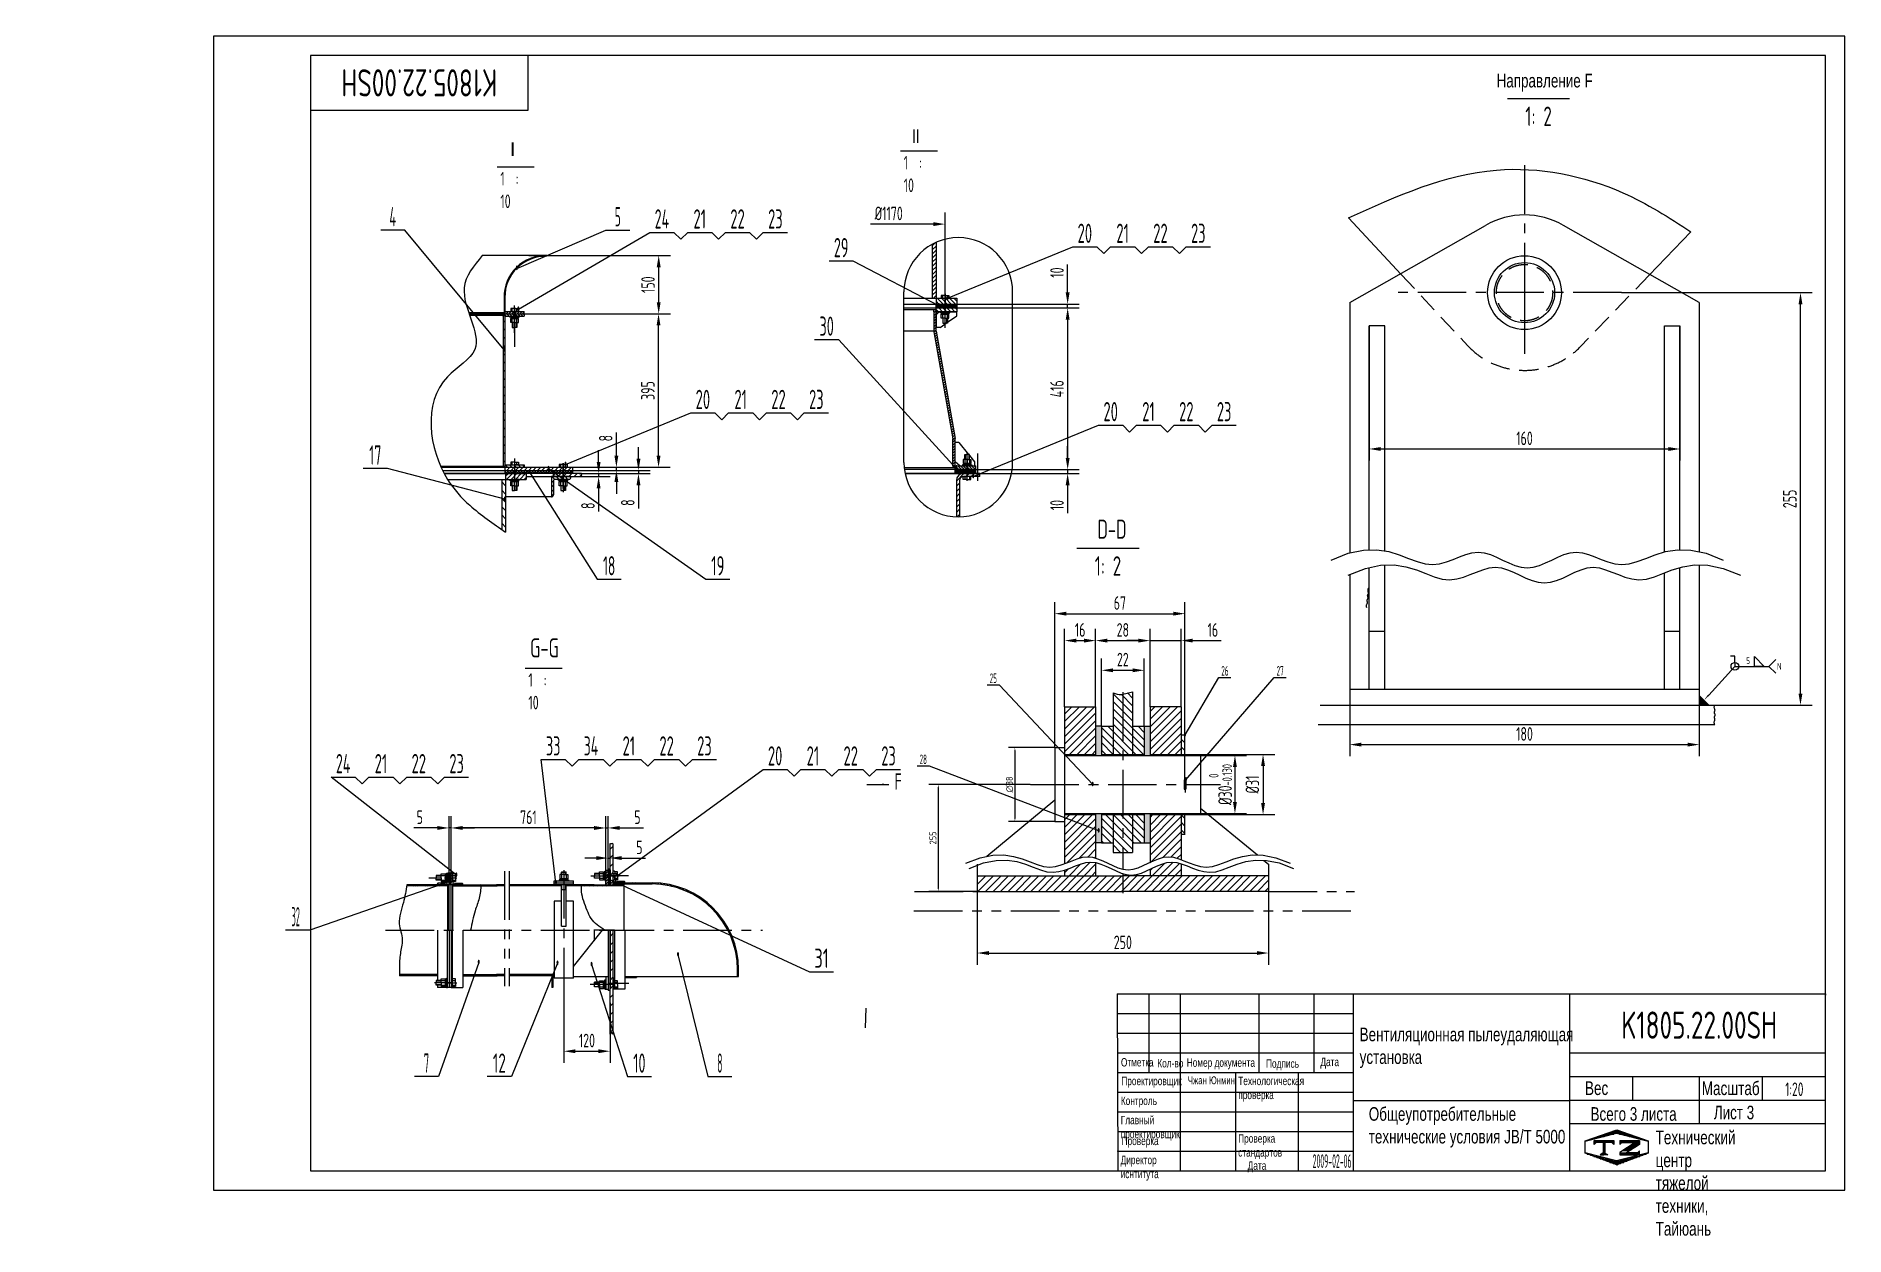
# Model space of a CAD drawing. Header units: millimetres. Extents: x -913 to 8400, y -234 to 5940.
import ezdxf
from ezdxf.enums import TextEntityAlignment as Align

# ---------------------------------------------------------------- set-up
doc = ezdxf.new("R2010")
doc.units = ezdxf.units.MM
doc.header["$LTSCALE"] = 200
for name, pattern in [('CENTER', [2, 1.25, -0.25, 0.25, -0.25]), ('DASHED', [0.75, 0.5, -0.25]), ('F', [0.75, 0.5, -0.25]), ('G', [2, 1.25, -0.25, 0.25, -0.25]), ('K', [2.5, 1.25, -0.25, 0.25, -0.25, 0.25, -0.25])]:
    doc.linetypes.add(name, pattern=pattern)
for name, color, linetype in [('01', 7, 'Continuous'), ('02', 1, 'Continuous'), ('04', 2, 'F'), ('05', 4, 'G'), ('07', 6, 'K'), ('08', 1, 'Continuous'), ('11', 3, 'Continuous'), ('13', 3, 'Continuous'), ('CENTER', 1, 'CENTER'), ('THICK', 7, 'Continuous')]:
    doc.layers.add(name, color=color, linetype=linetype)
doc.styles.add('HZLIB', font='TXT', dxfattribs={"width": 0.8, "bigfont": 'hztxt.shx'})
doc.styles.get("Standard").update_dxf_attribs({"font": 'isocp', "width": 0.707, "bigfont": 'intecad.shx'})
doc.dimstyles.new('INTE', dxfattribs={"dimscale": 20, "dimtxt": 3.5, "dimasz": 3, "dimexe": 3, "dimexo": 0, "dimgap": 1, "dimtad": 1, "dimdsep": 46, "dimtxsty": 'Standard', "dimcen": 0, "dimclrd": 1, "dimclre": 1, "dimclrt": 3, "dimaunit": 1, "dimadec": 0, "dimazin": 0, "dimtfac": 1, "dimtmove": 0, "dimatfit": 0, "dimfxl": 1, "dimarcsym": 0})
pattern_1 = [(135, (-7768.262, -23291.212), (-11.3137085, -11.3137085), [])]
pattern_2 = [(45, (-7768.262, -23291.212), (-11.3137085, 11.3137085), [])]
pattern_3 = [(135, (-13660.677, -11741.966), (-19.445436, -19.445436), [])]
pattern_4 = [(135, (-30627.056, -23952.096), (-10.6066017, -10.6066017), [])]
pattern_5 = [(45, (-30627.056, -23952.096), (-3.5355339, 3.5355339), []), (135, (-30627.056, -23952.096), (-3.5355339, -3.5355339), [])]

msp = doc.modelspace()

# ---------------------------------------------------------------- texts
at = {"color": 3, "linetype": 'ByBlock', "char_height": 35, "attachment_point": 5, "rotation": 90, "style": 'HZLIB'}
for s, insert in [('∅38', (4099.276, 2088.37)), ('255', (3704.529, 1813.37))]:
    msp.add_mtext(s, dxfattribs=dict(at, insert=insert))
at = {"insert": (5017.228, 586.274), "char_height": 40.39168, "attachment_point": 1}
msp.add_mtext('{\\fArial|b0|i0|c204|p34;\\C3;Чжан Юнмин}', dxfattribs=at)
at = {"layer": '01', "attachment_point": 1}
for s, insert, char_height in [('{\\fArial|b0|i0|c204|p34;Отметка}', (4672.899, 680.304), 43.16191), ('{\\fArial|b0|i0|c204|p34;Кол-во}', (4860.079, 675.338), 43.16191), ('{\\fArial|b0|i0|c204|p34;Номер документа}', (5011.697, 678.66), 43.16191), ('{\\fArial|b0|i0|c204|p34;Подпись}', (5419.961, 673.683), 43.16191), ('{\\fArial|b0|i0|c204|p34;Дата}', (5699.902, 681.959), 43.16191), ('{\\fArial|b0|i0|c204|p34;Проектировщик}', (4674.798, 583.892), 43.16191), ('{\\fArial|b0|i0|c204|p34;Технологическая\\Pпроверка}', (5276.901, 584.217), 43.16191), ('{\\fArial|b0|i0|c204|p34;Вес}', (7061.997, 560.682), 70.49778), ('{\\fArial|b0|i0|c204|p34;Контроль}', (4672.319, 482.226), 43.16191), ('{\\fArial|b0|i0|c204|p34;Главный\\Pпроектировщик}', (4671.937, 382.881), 43.16191), ('{\\fArial|b0|i0|c204|p34;Проверка\\Pстандартов}', (5276.488, 288.36), 43.16191), ('{\\fArial|b0|i0|c204|p34;Проверка}', (4676.155, 275.536), 43.16191), ('{\\fArial|b0|i0|c204|p34;Директор\\Pиснтитута}', (4671.273, 177.47), 43.16191), ('{\\fArial|b0|i0|c204|p34;Дата}', (5325.527, 148.621), 43.16191)]:
    msp.add_mtext(s, dxfattribs=dict(at, insert=insert, char_height=char_height))
at = {"layer": '01', "insert": (7425.819, 307.132), "char_height": 70.49778, "width": 3.31291, "attachment_point": 1}
msp.add_mtext('{\\fArial|b0|i0|c204|p34;Технический центр\\Pтяжелой техники, Тайюань}', dxfattribs=at)
at = {"layer": '02', "width": 0.605172}
for p, p2 in [((1556.135, 4735.045), (1568.135, 4735.045)), ((3729.602, 4542.382), (3741.602, 4542.382)), ((3773.434, 4581.002), (3785.434, 4581.002)), ((1564.035, 4524.972), (1576.035, 4524.972)), ((1491.306, 4316.252), (1503.306, 4316.252)), ((1719.562, 3704.723), (1731.562, 3704.723)), ((1806.679, 3725.954), (1818.679, 3725.954)), ((1620.865, 3685.268), (1632.865, 3685.268)), ((3837.247, 3684.244), (3849.247, 3684.244)), ((3906.464, 3663.002), (3918.464, 3663.002)), ((1494.841, 3546.607), (1506.841, 3546.607)), ((4996.633, 2333.37), (5008.633, 2333.37)), ((4521.346, 2078.37), (4533.346, 2078.37)), ((5001.633, 2102.37), (5013.633, 2102.37)), ((4552.29, 1840.098), (4564.29, 1840.098)), ((1211.892, 1579.163), (1223.892, 1579.163)), ((1244.92, 1611.441), (1256.92, 1611.441)), ((1757.746, 1572.196), (1769.746, 1572.196)), ((2031.787, 1591.034), (2043.787, 1591.034)), ((2072.285, 1612.979), (2084.285, 1612.979)), ((2386.129, 1202.741), (2398.129, 1202.741)), ((1360.056, 1162.993), (1372.056, 1162.993)), ((1765.736, 1158.669), (1777.736, 1158.669)), ((1941.113, 1151.641), (1953.113, 1151.641))]:
    msp.add_text('●', height=20, dxfattribs=at).set_placement(p, p2, align=Align.FIT)
at = {"layer": '02', "char_height": 70, "attachment_point": 1}
for s, insert in [('{\\fArial|b0|i0|c204|p34;\\C3;Направление \\fArial|b0|i0|c0|p34;F}', (6606.926, 5746.246)), ('{\\fArial|b0|i0|c0|p34;\\C3;II}', (3597.54, 5461.031)), ('{\\fArial|b0|i0|c0|p34;\\W1;\\C3;I}', (1527.171, 5393.525)), ('{\\fArial|b0|i0|c204|p34;\\C3;Вентиляционная пылеудаляющая\\Pустановка}', (5901.918, 836.957)), ('{\\fArial|b0|i0|c204|p34;\\C0;Общеупотребительные\\Pтехнические условия \\fArial|b0|i0|c0|p34;JB/T 5000}', (5948.895, 427.703)), ('{\\fArial|b0|i0|c204|p34;\\C0;Всего 3 листа}', (7090.887, 427.752)), ('{\\fArial|b0|i0|c204|p34;\\C0;Лист 3}', (7725.33, 435.253))]:
    msp.add_mtext(s, dxfattribs=dict(at, insert=insert))
at = {"layer": '05', "insert": (7663.374, 560.349), "char_height": 70.52599, "attachment_point": 1}
msp.add_mtext('{\\fArial|b0|i0|c204|p34;\\C0;Масштаб}', dxfattribs=at)
at = {"layer": '11', "width": 0.694153}
msp.add_text('K1805.22.00SH', height=140, rotation=180, dxfattribs=at).set_placement((1461.116, 5770), (658.884, 5770), align=Align.FIT)
at = {"layer": '11', "width": 0.707}
for p in [(6823.133, 5477.592), (4605.932, 3163.226)]:
    msp.add_text('1: 2', height=100, dxfattribs=at).set_placement(p, align=Align.CENTER)
at = {"layer": '11'}
for s, height, width, p, p2 in [('4', 98.995, 0.543846, (906.135, 4961.075), (941.13, 4961.075)), ('5', 98.995, 0.527686, (2066.689, 4961.075), (2097.584, 4961.075)), ('24', 98.9949, 0.556706, (2272.172, 4949.928), (2346.572, 4949.928)), ('21', 98.9949, 0.623098, (2471.699, 4949.928), (2536.467, 4949.928)), ('22', 98.9949, 0.573679, (2661.593, 4949.928), (2735.993, 4949.928)), ('23', 98.9949, 0.581958, (2856.304, 4949.928), (2930.704, 4949.928)), ('20', 98.9949, 0.600864, (4449.731, 4876.076), (4524.131, 4876.076)), ('21', 98.9949, 0.623098, (4649.258, 4876.076), (4714.025, 4876.076)), ('22', 98.9949, 0.573679, (4839.152, 4876.076), (4913.552, 4876.076)), ('23', 98.9949, 0.581958, (5033.863, 4876.076), (5108.263, 4876.076)), ('29', 98.9949, 0.568672, (3194.864, 4802.486), (3269.264, 4802.486)), ('30', 98.9949, 0.600864, (3120.29, 4397.951), (3194.69, 4397.951)), ('20', 98.9949, 0.600864, (2482.977, 4021.028), (2557.377, 4021.028)), ('21', 98.9949, 0.623098, (2682.503, 4021.028), (2747.271, 4021.028)), ('22', 98.9949, 0.573679, (2872.398, 4021.028), (2946.798, 4021.028)), ('23', 98.9949, 0.581958, (3067.109, 4021.028), (3141.509, 4021.028)), ('20', 98.9949, 0.600864, (4582.761, 3958.076), (4657.161, 3958.076)), ('21', 98.9949, 0.623098, (4782.288, 3958.076), (4847.055, 3958.076)), ('22', 98.9949, 0.573679, (4972.182, 3958.076), (5046.582, 3958.076)), ('23', 98.9949, 0.581958, (5166.893, 3958.076), (5241.293, 3958.076)), ('17', 98.9949, 0.606, (802.074, 3734.542), (865.065, 3734.542)), ('18', 98.9949, 0.606, (2006.178, 3164.908), (2069.168, 3164.908)), ('19', 98.9949, 0.612447, (2563.137, 3164.908), (2631.138, 3164.908)), ('25', 49.4975, 0.581958, (3997.21, 2610.565), (4034.41, 2610.565)), ('26', 49.4975, 0.578293, (5189.687, 2648.448), (5226.887, 2648.448)), ('27', 49.4975, 0.601243, (5473.825, 2648.448), (5511.025, 2648.448)), ('33', 98.9949, 0.581958, (1712.292, 2237.608), (1786.692, 2237.608)), ('34', 98.9949, 0.556706, (1907.003, 2237.608), (1981.403, 2237.608)), ('21', 98.9949, 0.623098, (2106.53, 2237.608), (2171.298, 2237.608)), ('22', 98.9949, 0.573679, (2296.424, 2237.608), (2370.824, 2237.608)), ('23', 98.9949, 0.581958, (2491.135, 2237.608), (2565.535, 2237.608)), ('24', 98.9949, 0.556706, (630.929, 2146.558), (705.329, 2146.558)), ('21', 98.9949, 0.623098, (830.456, 2146.558), (895.223, 2146.558)), ('22', 98.9949, 0.573679, (1020.35, 2146.558), (1094.75, 2146.558)), ('23', 98.9949, 0.581958, (1215.061, 2146.558), (1289.461, 2146.558)), ('20', 98.9949, 0.600864, (2854.948, 2186.206), (2929.348, 2186.206)), ('21', 98.9949, 0.623098, (3054.474, 2186.206), (3119.242, 2186.206)), ('22', 98.9949, 0.573679, (3244.369, 2186.206), (3318.769, 2186.206)), ('23', 98.9949, 0.581958, (3439.08, 2186.206), (3513.48, 2186.206)), ('28', 49.4975, 0.601243, (3636.657, 2193.208), (3673.857, 2193.208)), ('32 ', 98.9949, 0.3535, (402.273, 1358.767), (465.264, 1358.767)), ('31', 98.9949, 0.715765, (3093.975, 1144.904), (3168.375, 1144.904)), ('K1805.22.00SH', 140, 0.694153, (7248.884, 780), (8051.116, 780)), ('7', 98.995, 0.514182, (1083.101, 604.993), (1111.096, 604.993)), ('12', 98.9949, 0.611465, (1438.612, 604.993), (1505.806, 604.993)), ('10', 98.9949, 0.606076, (2161.734, 604.993), (2224.78, 604.993)), ('8', 98.995, 0.514182, (2593.585, 604.993), (2621.581, 604.993)), ('1:20', 70, 0.655288, (8092.965, 485), (8187.035, 485)), ('2009-02-06', 70, 0.413893, (5660, 115), (5860, 115))]:
    msp.add_text(s, height=height, dxfattribs=dict(at, width=width)).set_placement(p, p2, align=Align.FIT)
at = {"layer": '11', "width": 0.707}
for s, height, p in [('D-D', 98, (4551.756, 3324.247)), ('G-G', 98, (1630.559, 2713.252)), ('F', 84, (3506.751, 2036.366))]:
    msp.add_text(s, height=height, dxfattribs=at).set_placement(p, align=Align.BOTTOM_LEFT)
at = {"layer": '11', "color": 3, "linetype": 'Continuous', "char_height": 70, "width": 189.09348, "attachment_point": 1}
for insert in [(3554.457, 5324.475), (1477.716, 5242.03), (1621.984, 2661.792)]:
    msp.add_mtext('1  :  10', dxfattribs=dict(at, insert=insert))
at = {"layer": '13', "width": 0.707}
msp.add_text('5', height=35, dxfattribs=at).set_placement((7891.829, 2708.058))
at = {"layer": '13', "width": 1.010989}
msp.add_text('N', height=35, dxfattribs=at).set_placement((8051.1, 2679.058), (8074.1, 2679.058), align=Align.FIT)

# ---------------------------------------------------------------- blocks, each defined once
blk = doc.blocks.new('*D95')
at = {"layer": '08', "color": 1, "lineweight": -2}
for p, q in [((1600.7, 4511), (2351.9, 4511)), ((2291.9, 3781), (2291.9, 4451)), ((1850.7, 3721), (2351.9, 3721))]:
    blk.add_line(p, q, dxfattribs=at)
at = {"layer": '08', "color": 1}
for points in [[(2281.9, 4451), (2301.9, 4451), (2291.9, 4511)], [(2281.9, 3781), (2301.9, 3781), (2291.9, 3721)]]:
    blk.add_solid(points, dxfattribs=at)
at = {"layer": 'DEFPOINTS', "color": 0}
for p in [(1600.7, 4511), (2291.9, 4511), (1850.7, 3721)]:
    blk.add_point(p, dxfattribs=at)
at = {"layer": '08', "color": 3, "insert": (2236.9, 4116), "char_height": 70, "attachment_point": 5, "rotation": 90}
blk.add_mtext('395', dxfattribs=at)
blk = doc.blocks.new('*D96')
at = {"layer": '08', "color": 1, "lineweight": -2}
for p, q in [((2074.9, 3781), (2074.9, 3900.8)), ((1850.7, 3721), (2134.9, 3721)), ((1850.7, 3705), (2134.9, 3705)), ((2074.9, 3705), (2074.9, 3721)), ((2074.9, 3645), (2074.9, 3585))]:
    blk.add_line(p, q, dxfattribs=at)
at = {"layer": '08', "color": 1}
for points in [[(2064.9, 3781), (2084.9, 3781), (2074.9, 3721)], [(2064.9, 3645), (2084.9, 3645), (2074.9, 3705)]]:
    blk.add_solid(points, dxfattribs=at)
at = {"layer": 'DEFPOINTS', "color": 0}
for p in [(1850.7, 3721), (1850.7, 3705), (2074.9, 3721)]:
    blk.add_point(p, dxfattribs=at)
at = {"layer": '08', "color": 3, "insert": (2019.9, 3870.9), "char_height": 70, "attachment_point": 5, "rotation": 90}
blk.add_mtext('8', dxfattribs=at)
blk = doc.blocks.new('*D97')
at = {"layer": '08', "color": 1, "lineweight": -2}
for p, q in [((2188.6, 3765), (2188.6, 3825)), ((1884.1, 3689), (2248.6, 3689)), ((1913.5, 3705), (2248.6, 3705)), ((2188.6, 3705), (2188.6, 3689)), ((2188.6, 3629), (2188.6, 3509.2))]:
    blk.add_line(p, q, dxfattribs=at)
at = {"layer": '08', "color": 1}
for points in [[(2178.6, 3765), (2198.6, 3765), (2188.6, 3705)], [(2178.6, 3629), (2198.6, 3629), (2188.6, 3689)]]:
    blk.add_solid(points, dxfattribs=at)
at = {"layer": 'DEFPOINTS', "color": 0}
for p in [(1884.1, 3689), (1913.5, 3705), (2188.6, 3689)]:
    blk.add_point(p, dxfattribs=at)
at = {"layer": '08', "color": 3, "insert": (2133.6, 3539.1), "char_height": 70, "attachment_point": 5, "rotation": 90}
blk.add_mtext('8', dxfattribs=at)
blk = doc.blocks.new('*D98')
at = {"layer": '08', "color": 1, "lineweight": -2}
for p, q in [((1983.4, 3749), (1983.4, 3809)), ((1887.9, 3673), (2043.4, 3673)), ((1939.8, 3689), (2043.4, 3689)), ((1983.4, 3689), (1983.4, 3673)), ((1983.4, 3613), (1983.4, 3493.2))]:
    blk.add_line(p, q, dxfattribs=at)
at = {"layer": '08', "color": 1}
for points in [[(1973.4, 3749), (1993.4, 3749), (1983.4, 3689)], [(1973.4, 3613), (1993.4, 3613), (1983.4, 3673)]]:
    blk.add_solid(points, dxfattribs=at)
at = {"layer": 'DEFPOINTS', "color": 0}
for p in [(1887.9, 3673), (1939.8, 3689), (1983.4, 3673)]:
    blk.add_point(p, dxfattribs=at)
at = {"layer": '08', "color": 3, "insert": (1928.4, 3523.1), "char_height": 70, "attachment_point": 5, "rotation": 90}
blk.add_mtext('8', dxfattribs=at)
blk = doc.blocks.new('*D99')
at = {"layer": '08', "color": 1, "lineweight": -2}
for p, q in [((1624.9, 4811), (2352.8, 4811)), ((2292.8, 4571), (2292.8, 4751)), ((1699.8, 4511), (2352.8, 4511))]:
    blk.add_line(p, q, dxfattribs=at)
at = {"layer": '08', "color": 1}
for points in [[(2282.8, 4751), (2302.8, 4751), (2292.8, 4811)], [(2282.8, 4571), (2302.8, 4571), (2292.8, 4511)]]:
    blk.add_solid(points, dxfattribs=at)
at = {"layer": 'DEFPOINTS', "color": 0}
for p in [(1624.9, 4811), (2292.8, 4811), (1699.8, 4511)]:
    blk.add_point(p, dxfattribs=at)
at = {"layer": '08', "color": 3, "insert": (2237.8, 4661), "char_height": 70, "attachment_point": 5, "rotation": 90}
blk.add_mtext('150', dxfattribs=at)
blk = doc.blocks.new('*D100')
at = {"layer": '08', "color": 1, "lineweight": -2}
for p, q in [((4332, 2278.4), (4332, 3027.7)), ((5002.6, 2114.9), (5002.6, 3027.7)), ((4392, 2967.7), (4942.6, 2967.7))]:
    blk.add_line(p, q, dxfattribs=at)
at = {"layer": '08', "color": 1}
for points in [[(4392, 2977.7), (4392, 2957.7), (4332, 2967.7)], [(4942.6, 2977.7), (4942.6, 2957.7), (5002.6, 2967.7)]]:
    blk.add_solid(points, dxfattribs=at)
at = {"layer": 'DEFPOINTS', "color": 0}
for p in [(5002.6, 2967.7), (4332, 2278.4), (5002.6, 2114.9)]:
    blk.add_point(p, dxfattribs=at)
at = {"layer": '08', "color": 3, "insert": (4667.3, 3022.7), "char_height": 70, "attachment_point": 5}
blk.add_mtext('67', dxfattribs=at)
blk = doc.blocks.new('*D101')
at = {"layer": '08', "color": 1, "lineweight": -2}
for p, q in [((3932.6, 1538.4), (3932.6, 1161)), ((5432.6, 1538.4), (5432.6, 1161)), ((3992.6, 1221), (5372.6, 1221))]:
    blk.add_line(p, q, dxfattribs=at)
at = {"layer": '08', "color": 1}
for points in [[(3992.6, 1231), (3992.6, 1211), (3932.6, 1221)], [(5372.6, 1231), (5372.6, 1211), (5432.6, 1221)]]:
    blk.add_solid(points, dxfattribs=at)
at = {"layer": 'DEFPOINTS', "color": 0}
for p in [(3932.6, 1538.4), (5432.6, 1538.4), (5432.6, 1221)]:
    blk.add_point(p, dxfattribs=at)
at = {"layer": '08', "color": 3, "insert": (4682.6, 1276), "char_height": 70, "attachment_point": 5}
blk.add_mtext('250', dxfattribs=at)
blk = doc.blocks.new('*D102')
at = {"layer": '08', "color": 1, "lineweight": -2}
for p, q in [((5002.6, 2243.4), (5464.6, 2243.4)), ((5404.6, 2183.4), (5404.6, 1993.4)), ((5002.6, 1933.4), (5464.6, 1933.4))]:
    blk.add_line(p, q, dxfattribs=at)
at = {"layer": '08', "color": 1}
for points in [[(5394.6, 2183.4), (5414.6, 2183.4), (5404.6, 2243.4)], [(5394.6, 1993.4), (5414.6, 1993.4), (5404.6, 1933.4)]]:
    blk.add_solid(points, dxfattribs=at)
at = {"layer": 'DEFPOINTS', "color": 0}
for p in [(5002.6, 2243.4), (5002.6, 1933.4), (5404.6, 1933.4)]:
    blk.add_point(p, dxfattribs=at)
at = {"layer": '08', "color": 3, "insert": (5349.6, 2088.4), "char_height": 70, "attachment_point": 5, "rotation": 90}
blk.add_mtext('%%C31', dxfattribs=at)
blk = doc.blocks.new('*D103')
at = {"layer": '08', "color": 1, "lineweight": -2}
for p, q in [((5082.6, 2238.4), (5319.8, 2238.4)), ((5259.8, 2178.4), (5259.8, 1998.4)), ((5082.6, 1938.4), (5319.8, 1938.4))]:
    blk.add_line(p, q, dxfattribs=at)
at = {"layer": '08', "color": 1}
for points in [[(5249.8, 2178.4), (5269.8, 2178.4), (5259.8, 2238.4)], [(5249.8, 1998.4), (5269.8, 1998.4), (5259.8, 1938.4)]]:
    blk.add_solid(points, dxfattribs=at)
at = {"layer": 'DEFPOINTS', "color": 0}
for p in [(5082.6, 2238.4), (5082.6, 1938.4), (5259.8, 1938.4)]:
    blk.add_point(p, dxfattribs=at)
at = {"layer": '08', "color": 3, "insert": (5185.3, 2088.4), "char_height": 70, "attachment_point": 5, "rotation": 90}
blk.add_mtext('%%c30{\\H0.7x;\\S  0^ -0.130;}', dxfattribs=at)
blk = doc.blocks.new('*D104')
at = {"layer": '08', "color": 1, "lineweight": -2}
for p, q in [((4382.6, 2488.4), (4382.6, 2889.1)), ((4542.6, 2488.4), (4542.6, 2889.1)), ((4442.6, 2829.1), (4482.6, 2829.1))]:
    blk.add_line(p, q, dxfattribs=at)
at = {"layer": '08', "color": 1}
for points in [[(4442.6, 2839.1), (4442.6, 2819.1), (4382.6, 2829.1)], [(4482.6, 2839.1), (4482.6, 2819.1), (4542.6, 2829.1)]]:
    blk.add_solid(points, dxfattribs=at)
at = {"layer": 'DEFPOINTS', "color": 0}
for p in [(4542.6, 2829.1), (4382.6, 2488.4), (4542.6, 2488.4)]:
    blk.add_point(p, dxfattribs=at)
at = {"layer": '08', "color": 3, "insert": (4462.6, 2884.1), "char_height": 70, "attachment_point": 5}
blk.add_mtext('16', dxfattribs=at)
blk = doc.blocks.new('*D105')
at = {"layer": '08', "color": 1, "lineweight": -2}
for p, q in [((4822.6, 2488.4), (4822.6, 2889.1)), ((4982.6, 2488.4), (4982.6, 2889.1)), ((4762.6, 2829.1), (4702.6, 2829.1)), ((4822.6, 2829.1), (4982.6, 2829.1)), ((5042.6, 2829.1), (5189.6, 2829.1))]:
    blk.add_line(p, q, dxfattribs=at)
at = {"layer": '08', "color": 1}
for points in [[(4762.6, 2839.1), (4762.6, 2819.1), (4822.6, 2829.1)], [(5042.6, 2839.1), (5042.6, 2819.1), (4982.6, 2829.1)]]:
    blk.add_solid(points, dxfattribs=at)
at = {"layer": 'DEFPOINTS', "color": 0}
for p in [(4982.6, 2829.1), (4822.6, 2488.4), (4982.6, 2488.4)]:
    blk.add_point(p, dxfattribs=at)
at = {"layer": '08', "color": 3, "insert": (5146.1, 2884.1), "char_height": 70, "attachment_point": 5}
blk.add_mtext('16', dxfattribs=at)
blk = doc.blocks.new('*D106')
at = {"layer": '08', "color": 1, "lineweight": -2}
for p, q in [((4542.6, 2488.4), (4542.6, 2889.1)), ((4822.6, 2488.4), (4822.6, 2889.1)), ((4602.6, 2829.1), (4762.6, 2829.1))]:
    blk.add_line(p, q, dxfattribs=at)
at = {"layer": '08', "color": 1}
for points in [[(4602.6, 2839.1), (4602.6, 2819.1), (4542.6, 2829.1)], [(4762.6, 2839.1), (4762.6, 2819.1), (4822.6, 2829.1)]]:
    blk.add_solid(points, dxfattribs=at)
at = {"layer": 'DEFPOINTS', "color": 0}
for p in [(4822.6, 2829.1), (4542.6, 2488.4), (4822.6, 2488.4)]:
    blk.add_point(p, dxfattribs=at)
at = {"layer": '08', "color": 3, "insert": (4682.6, 2884.1), "char_height": 70, "attachment_point": 5}
blk.add_mtext('28', dxfattribs=at)
blk = doc.blocks.new('*D107')
at = {"layer": '08', "color": 1, "lineweight": -2}
for p, q in [((4572.6, 2388.4), (4572.6, 2736.3)), ((4792.6, 2388.4), (4792.6, 2736.3)), ((4632.6, 2676.3), (4732.6, 2676.3))]:
    blk.add_line(p, q, dxfattribs=at)
at = {"layer": '08', "color": 1}
for points in [[(4632.6, 2686.3), (4632.6, 2666.3), (4572.6, 2676.3)], [(4732.6, 2686.3), (4732.6, 2666.3), (4792.6, 2676.3)]]:
    blk.add_solid(points, dxfattribs=at)
at = {"layer": 'DEFPOINTS', "color": 0}
for p in [(4792.6, 2676.3), (4572.6, 2388.4), (4792.6, 2388.4)]:
    blk.add_point(p, dxfattribs=at)
at = {"layer": '08', "color": 3, "insert": (4682.6, 2731.4), "char_height": 70, "attachment_point": 5}
blk.add_mtext('22', dxfattribs=at)
blk = doc.blocks.new('*D108')
at = {"layer": '08', "color": 1, "lineweight": -2}
for p, q in [((5850.7, 2496.7), (5850.7, 2233.8)), ((7650.7, 2496.7), (7650.7, 2233.8)), ((5910.7, 2293.8), (7590.7, 2293.8))]:
    blk.add_line(p, q, dxfattribs=at)
at = {"layer": '08', "color": 1}
for points in [[(5910.7, 2303.8), (5910.7, 2283.8), (5850.7, 2293.8)], [(7590.7, 2303.8), (7590.7, 2283.8), (7650.7, 2293.8)]]:
    blk.add_solid(points, dxfattribs=at)
at = {"layer": 'DEFPOINTS', "color": 0}
for p in [(5850.7, 2496.7), (7650.7, 2496.7), (7650.7, 2293.8)]:
    blk.add_point(p, dxfattribs=at)
at = {"layer": '08', "color": 3, "insert": (6750.7, 2348.8), "char_height": 70, "attachment_point": 5}
blk.add_mtext('180', dxfattribs=at)
blk = doc.blocks.new('*D109')
at = {"layer": '08', "color": 1, "lineweight": -2}
for p, q in [((5950.7, 4450), (5950.7, 3755.3)), ((7550.7, 4450), (7550.7, 3755.3)), ((6010.7, 3815.3), (7490.7, 3815.3))]:
    blk.add_line(p, q, dxfattribs=at)
at = {"layer": '08', "color": 1}
for points in [[(6010.7, 3825.3), (6010.7, 3805.3), (5950.7, 3815.3)], [(7490.7, 3825.3), (7490.7, 3805.3), (7550.7, 3815.3)]]:
    blk.add_solid(points, dxfattribs=at)
at = {"layer": 'DEFPOINTS', "color": 0}
for p in [(5950.7, 4450), (7550.7, 4450), (7550.7, 3815.3)]:
    blk.add_point(p, dxfattribs=at)
at = {"layer": '08', "color": 3, "insert": (6750.7, 3870.3), "char_height": 70, "attachment_point": 5}
blk.add_mtext('160', dxfattribs=at)
blk = doc.blocks.new('*D110')
at = {"layer": '08', "color": 1, "lineweight": -2}
for p, q in [((7250.7, 4620), (8231.7, 4620)), ((8171.7, 2556.7), (8171.7, 4560)), ((7650.7, 2496.7), (8231.7, 2496.7))]:
    blk.add_line(p, q, dxfattribs=at)
at = {"layer": '08', "color": 1}
for points in [[(8161.7, 4560), (8181.7, 4560), (8171.7, 4620)], [(8161.7, 2556.7), (8181.7, 2556.7), (8171.7, 2496.7)]]:
    blk.add_solid(points, dxfattribs=at)
at = {"layer": 'DEFPOINTS', "color": 0}
for p in [(7250.7, 4620), (8171.7, 4620), (7650.7, 2496.7)]:
    blk.add_point(p, dxfattribs=at)
at = {"layer": '08', "color": 3, "insert": (8116.7, 3558.3), "char_height": 70, "attachment_point": 5, "rotation": 90}
blk.add_mtext('255', dxfattribs=at)
blk = doc.blocks.new('*D111')
at = {"layer": '08', "color": 1, "lineweight": -2}
for p, q in [((3767.4, 4610.8), (3767.4, 5032.8)), ((3707.4, 4972.8), (3382.9, 4972.8))]:
    blk.add_line(p, q, dxfattribs=at)
at = {"layer": '08', "color": 1}
blk.add_solid([(3707.4, 4982.8), (3707.4, 4962.8), (3767.4, 4972.8)], dxfattribs=at)
at = {"layer": 'DEFPOINTS', "color": 0}
for p in [(3767.4, 4972.8), (-912.6, 4610.8), (3767.4, 4610.8)]:
    blk.add_point(p, dxfattribs=at)
at = {"layer": '08', "color": 3, "insert": (3477.2, 5027.8), "char_height": 70, "attachment_point": 5}
blk.add_mtext('%%c1170', dxfattribs=at)
blk = doc.blocks.new('*D112')
at = {"layer": '08', "color": 1, "lineweight": -2}
for p, q in [((4398.4, 4621), (4398.4, 4765.6)), ((3826.6, 4561), (4458.4, 4561)), ((3826.6, 4541), (4458.4, 4541)), ((4398.4, 4541), (4398.4, 4561)), ((4398.4, 4481), (4398.4, 4421))]:
    blk.add_line(p, q, dxfattribs=at)
at = {"layer": '08', "color": 1}
for points in [[(4388.4, 4621), (4408.4, 4621), (4398.4, 4561)], [(4388.4, 4481), (4408.4, 4481), (4398.4, 4541)]]:
    blk.add_solid(points, dxfattribs=at)
at = {"layer": 'DEFPOINTS', "color": 0}
for p in [(3826.6, 4561), (3826.6, 4541), (4398.4, 4561)]:
    blk.add_point(p, dxfattribs=at)
at = {"layer": '08', "color": 3, "insert": (4343.4, 4723.3), "char_height": 70, "attachment_point": 5, "rotation": 90}
blk.add_mtext('10', dxfattribs=at)
blk = doc.blocks.new('*D113')
at = {"layer": '08', "color": 1, "lineweight": -2}
for p, q in [((3880.9, 4541), (4458.4, 4541)), ((4398.4, 4481), (4398.4, 3769)), ((3925.4, 3709), (4458.4, 3709))]:
    blk.add_line(p, q, dxfattribs=at)
at = {"layer": '08', "color": 1}
for points in [[(4388.4, 4481), (4408.4, 4481), (4398.4, 4541)], [(4388.4, 3769), (4408.4, 3769), (4398.4, 3709)]]:
    blk.add_solid(points, dxfattribs=at)
at = {"layer": 'DEFPOINTS', "color": 0}
for p in [(3880.9, 4541), (3925.4, 3709), (4398.4, 3709)]:
    blk.add_point(p, dxfattribs=at)
at = {"layer": '08', "color": 3, "insert": (4343.4, 4125), "char_height": 70, "attachment_point": 5, "rotation": 90}
blk.add_mtext('416', dxfattribs=at)
blk = doc.blocks.new('*D114')
at = {"layer": '08', "color": 1, "lineweight": -2}
for p, q in [((4398.4, 3769), (4398.4, 3829)), ((3945.4, 3689), (4458.4, 3689)), ((3980.7, 3709), (4458.4, 3709)), ((4398.4, 3709), (4398.4, 3689)), ((4398.4, 3629), (4398.4, 3484.4))]:
    blk.add_line(p, q, dxfattribs=at)
at = {"layer": '08', "color": 1}
for points in [[(4388.4, 3769), (4408.4, 3769), (4398.4, 3709)], [(4388.4, 3629), (4408.4, 3629), (4398.4, 3689)]]:
    blk.add_solid(points, dxfattribs=at)
at = {"layer": 'DEFPOINTS', "color": 0}
for p in [(3945.4, 3689), (3980.7, 3709), (4398.4, 3689)]:
    blk.add_point(p, dxfattribs=at)
at = {"layer": '08', "color": 3, "insert": (4343.4, 3526.7), "char_height": 70, "attachment_point": 5, "rotation": 90}
blk.add_mtext('10', dxfattribs=at)
blk = doc.blocks.new('*U94')
at = {"layer": '01'}
for p, q in [((-10.8, 0), (-10.8, 10)), ((-10.8, 10), (0, 10)), ((-10.8, 6), (0, 6)), ((0, 10), (0, 0)), ((0, -10), (0, 0)), ((-10.8, 0), (-10.8, -10)), ((-10.8, -6), (0, -6)), ((-10.8, -10), (0, -10))]:
    blk.add_line(p, q, dxfattribs=at)
at = {"layer": '05'}
blk.add_line((-11.9, 0), (1.1, 0), dxfattribs=at)
blk = doc.blocks.new('*D115')
at = {"layer": '08', "color": 1, "lineweight": -2}
for p, q in [((1223.6, 1632.4), (1223.6, 1924.8)), ((1960.3, 1864.8), (1283.6, 1864.8)), ((2020.3, 1642.4), (2020.3, 1924.8))]:
    blk.add_line(p, q, dxfattribs=at)
at = {"layer": '08', "color": 1}
for points in [[(1283.6, 1874.8), (1283.6, 1854.8), (1223.6, 1864.8)], [(1960.3, 1874.8), (1960.3, 1854.8), (2020.3, 1864.8)]]:
    blk.add_solid(points, dxfattribs=at)
at = {"layer": 'DEFPOINTS', "color": 0}
for p in [(1223.6, 1864.8), (1223.6, 1632.4), (2020.3, 1642.4)]:
    blk.add_point(p, dxfattribs=at)
at = {"layer": '08', "color": 3, "insert": (1621.9, 1919.8), "char_height": 70, "attachment_point": 5}
blk.add_mtext('761', dxfattribs=at)
blk = doc.blocks.new('*D116')
at = {"layer": '08', "color": 1, "lineweight": -2}
for p, q in [((1153.6, 1864.8), (1031.7, 1864.8)), ((1213.6, 1632.4), (1213.6, 1924.8)), ((1223.6, 1864.8), (1213.6, 1864.8)), ((1223.6, 1652.4), (1223.6, 1924.8)), ((1283.6, 1864.8), (1343.6, 1864.8))]:
    blk.add_line(p, q, dxfattribs=at)
at = {"layer": '08', "color": 1}
for points in [[(1153.6, 1874.8), (1153.6, 1854.8), (1213.6, 1864.8)], [(1283.6, 1874.8), (1283.6, 1854.8), (1223.6, 1864.8)]]:
    blk.add_solid(points, dxfattribs=at)
at = {"layer": 'DEFPOINTS', "color": 0}
for p in [(1213.6, 1864.8), (1213.6, 1632.4), (1223.6, 1652.4)]:
    blk.add_point(p, dxfattribs=at)
at = {"layer": '08', "color": 3, "insert": (1062.6, 1919.8), "char_height": 70, "attachment_point": 5}
blk.add_mtext('5', dxfattribs=at)
blk = doc.blocks.new('*D117')
at = {"layer": '08', "color": 1, "lineweight": -2}
for p, q in [((1960.3, 1864.8), (1900.3, 1864.8)), ((2020.3, 1652), (2020.3, 1924.8)), ((2020.3, 1864.8), (2032.3, 1864.8)), ((2032.3, 1648.4), (2032.3, 1924.8)), ((2092.3, 1864.8), (2214.1, 1864.8))]:
    blk.add_line(p, q, dxfattribs=at)
at = {"layer": '08', "color": 1}
for points in [[(1960.3, 1874.8), (1960.3, 1854.8), (2020.3, 1864.8)], [(2092.3, 1874.8), (2092.3, 1854.8), (2032.3, 1864.8)]]:
    blk.add_solid(points, dxfattribs=at)
at = {"layer": 'DEFPOINTS', "color": 0}
for p in [(2032.3, 1864.8), (2020.3, 1652), (2032.3, 1648.4)]:
    blk.add_point(p, dxfattribs=at)
at = {"layer": '08', "color": 3, "insert": (2183.2, 1919.8), "char_height": 70, "attachment_point": 5}
blk.add_mtext('5', dxfattribs=at)
blk = doc.blocks.new('*D118')
at = {"layer": '08', "color": 1, "lineweight": -2}
for p, q in [((2032.3, 1650.9), (2032.3, 1769.9)), ((2042.3, 1658.2), (2042.3, 1769.9)), ((1972.3, 1709.9), (1912.3, 1709.9)), ((2032.3, 1709.9), (2042.3, 1709.9)), ((2102.3, 1709.9), (2224.1, 1709.9))]:
    blk.add_line(p, q, dxfattribs=at)
at = {"layer": '08', "color": 1}
for points in [[(1972.3, 1719.9), (1972.3, 1699.9), (2032.3, 1709.9)], [(2102.3, 1719.9), (2102.3, 1699.9), (2042.3, 1709.9)]]:
    blk.add_solid(points, dxfattribs=at)
at = {"layer": 'DEFPOINTS', "color": 0}
for p in [(2042.3, 1709.9), (2032.3, 1650.9), (2042.3, 1658.2)]:
    blk.add_point(p, dxfattribs=at)
at = {"layer": '08', "color": 3, "insert": (2193.2, 1764.9), "char_height": 70, "attachment_point": 5}
blk.add_mtext('5', dxfattribs=at)
blk = doc.blocks.new('*D119')
at = {"layer": '08', "color": 1, "lineweight": -2}
for p, q in [((1804.3, 1033.4), (1804.3, 655.6)), ((2042.3, 965.5), (2042.3, 655.6)), ((1864.3, 715.6), (1982.3, 715.6))]:
    blk.add_line(p, q, dxfattribs=at)
at = {"layer": '08', "color": 1}
for points in [[(1864.3, 725.6), (1864.3, 705.6), (1804.3, 715.6)], [(1982.3, 725.6), (1982.3, 705.6), (2042.3, 715.6)]]:
    blk.add_solid(points, dxfattribs=at)
at = {"layer": 'DEFPOINTS', "color": 0}
for p in [(1804.3, 1033.4), (2042.3, 965.5), (2042.3, 715.6)]:
    blk.add_point(p, dxfattribs=at)
at = {"layer": '08', "color": 3, "insert": (1923.3, 770.6), "char_height": 70, "attachment_point": 5}
blk.add_mtext('120', dxfattribs=at)
blk = doc.blocks.new('*U120', base_point=(251.96, 168.31))
at = {"layer": '01'}
for p, q in [((251.96, 168.31), (251.96, 182.31)), ((195.96, 168.31), (251.96, 168.31))]:
    blk.add_line(p, q, dxfattribs=at)
blk = doc.blocks.new('*U121')
at = {"layer": '01'}
for points in [[(415, 292), (25, 292)], [(25, 292), (25, 5)], [(415, 5), (415, 292)], [(25, 5), (415, 5)]]:
    blk.add_lwpolyline(points, dxfattribs=at)
at = {"layer": '02'}
for points in [[(420, 297), (0, 297)], [(0, 297), (0, 0)], [(420, 0), (420, 297)], [(0, 0), (420, 0)]]:
    blk.add_lwpolyline(points, dxfattribs=at)
blk = doc.blocks.new('*X125')
at = {"color": 0}
for p, q in [((127.06, 7.8), (132.06, 7.8)), ((127.06, 7.5), (132.06, 7.5)), ((127.06, 7.2), (127.32, 7.2)), ((127.84, 5.4), (129.64, 5.4)), ((128.3, 5.7), (130.1, 5.7)), ((128.77, 6), (130.57, 6)), ((129.23, 6.3), (131.04, 6.3)), ((129.7, 6.6), (131.51, 6.6)), ((130.16, 6.9), (131.98, 6.9)), ((130.62, 7.2), (132.06, 7.2))]:
    blk.add_line(p, q, dxfattribs=at)
blk = doc.blocks.new('*X126')
at = {"color": 0}
for p, q in [((127.06, 4.8), (132.06, 4.8)), ((131.84, 5.1), (132.06, 5.1)), ((127.06, 4.5), (132.06, 4.5))]:
    blk.add_line(p, q, dxfattribs=at)
blk = doc.blocks.new('*X124')
at = {"color": 0}
for p, q in [((122.82, 4.8), (123.24, 4.8)), ((122.34, 4.5), (123.72, 4.5))]:
    blk.add_line(p, q, dxfattribs=at)
blk = doc.blocks.new('*X123')
at = {"color": 0}
for p, q in [((120.53, 7.8), (125.53, 7.8)), ((120.53, 7.5), (125.53, 7.5)), ((120.53, 7.2), (120.79, 7.2)), ((125.27, 7.2), (125.53, 7.2))]:
    blk.add_line(p, q, dxfattribs=at)
blk = doc.blocks.new('*X122')
at = {"color": 0}
for p, q in [((122.38, 9.3), (124.32, 9.3)), ((123.24, 9.6), (125.52, 9.6)), ((124.1, 9.9), (128.52, 9.9)), ((124.97, 10.2), (127.67, 10.2)), ((125.83, 10.5), (126.82, 10.5)), ((127.02, 9.6), (129.37, 9.6)), ((128.22, 9.3), (130.22, 9.3)), ((118.22, 7.8), (118.32, 7.8)), ((118.22, 7.5), (118.27, 7.5)), ((118.22, 7.2), (118.27, 7.2)), ((118.22, 6.9), (118.27, 6.9)), ((118.22, 6.6), (118.27, 6.6)), ((118.22, 6.3), (118.27, 6.3)), ((118.22, 6), (118.27, 6)), ((118.22, 5.7), (118.27, 5.7)), ((118.22, 5.4), (118.27, 5.4)), ((118.22, 5.1), (118.27, 5.1)), ((118.22, 4.8), (118.27, 4.8)), ((118.94, 8.1), (119.52, 8.1)), ((119.8, 8.4), (120.72, 8.4)), ((120.66, 8.7), (121.92, 8.7)), ((121.52, 9), (123.12, 9)), ((129.42, 9), (131.07, 9)), ((130.62, 8.7), (131.92, 8.7)), ((131.82, 8.4), (132.77, 8.4)), ((133.02, 8.1), (133.62, 8.1)), ((134.22, 7.8), (134.32, 7.8)), ((134.27, 7.5), (134.32, 7.5)), ((134.27, 7.2), (134.32, 7.2)), ((134.27, 6.9), (134.32, 6.9)), ((134.27, 6.6), (134.32, 6.6)), ((134.27, 6.3), (134.32, 6.3)), ((134.27, 6), (134.32, 6)), ((134.27, 5.7), (134.32, 5.7)), ((134.27, 5.4), (134.32, 5.4)), ((134.27, 5.1), (134.32, 5.1)), ((134.27, 4.8), (134.32, 4.8)), ((118.79, 4.5), (119.42, 4.5)), ((119.61, 4.2), (120.62, 4.2)), ((120.43, 3.9), (121.82, 3.9)), ((121.26, 3.6), (123.02, 3.6)), ((122.08, 3.3), (124.22, 3.3)), ((122.91, 3), (125.42, 3)), ((123.73, 2.7), (128.89, 2.7)), ((124.55, 2.4), (128.07, 2.4)), ((125.38, 2.1), (127.26, 2.1)), ((126.2, 1.8), (126.45, 1.8)), ((127.12, 3), (129.7, 3)), ((128.32, 3.3), (130.51, 3.3)), ((129.52, 3.6), (131.32, 3.6)), ((130.72, 3.9), (132.14, 3.9)), ((131.92, 4.2), (132.95, 4.2)), ((133.12, 4.5), (133.76, 4.5))]:
    blk.add_line(p, q, dxfattribs=at)

# ---------------------------------------------------------------- dimensions: what is measured, and where the dimension line sits
at = {"layer": '08'}
dim = msp.add_linear_dim(base=(3767.434, 4972.806), p1=(-912.566, 4610.761), p2=(3767.434, 4610.761), text='%%c1170', dimstyle='INTE', override={"dimgap": 1, "dimdec": 2, "dimzin": 8, "dimpost": '%%c<>', "dimse1": 1, "dimsd1": 1, "dimtol": 0, "dimlim": 0, "dimtp": 0, "dimtm": 0, "dimtfac": 0.7}, dxfattribs=at)
dim.commit()
dim.dimension.update_dxf_attribs({"geometry": '*D111', "text_midpoint": (3477.169, 4972.806), "dimtype": 160})
for base, p1, p2, text, picture, middle in [((2292.791, 4810.954), (1699.802, 4510.954), (1624.949, 4810.954), '150', '*D99', (2237.791, 4660.954)), ((8171.746, 4619.962), (7650.729, 2496.709), (7250.729, 4619.962), '255', '*D110', (8116.739, 3558.335)), ((5404.607, 1933.37), (5002.633, 2243.37), (5002.633, 1933.37), '%%C31', '*D102', (5349.607, 2088.37)), ((5259.811, 1938.37), (5082.633, 2238.37), (5082.633, 1938.37), '%%c30{\\H0.7x;\\S  0^ -0.130;}', '*D103', (5185.285, 2088.37))]:
    dim = msp.add_linear_dim(base=base, p1=p1, p2=p2, angle=90, text=text, dimstyle='INTE', dxfattribs=at)
    dim.commit()
    dim.dimension.update_dxf_attribs({"geometry": picture, "text_midpoint": middle})
for base, p1, p2, angle, text, picture, middle in [((4398.408, 4561.002), (3826.613, 4541.002), (3826.613, 4561.002), 90, '10', '*D112', (4343.408, 4723.292)), ((2291.93, 4510.954), (1850.679, 3720.954), (1600.679, 4510.954), 90, '395', '*D95', (2236.93, 4115.954)), ((4398.408, 3709.002), (3880.93, 4541.002), (3925.434, 3709.002), 90, '416', '*D113', (4343.408, 4125.002)), ((2074.883, 3720.954), (1850.679, 3704.954), (1850.679, 3720.954), 90, '8', '*D96', (2019.883, 3870.852)), ((2188.646, 3688.954), (1913.505, 3704.954), (1884.073, 3688.954), 90, '8', '*D97', (2133.646, 3539.056)), ((4398.408, 3689.002), (3980.72, 3709.002), (3945.434, 3689.002), 90, '10', '*D114', (4343.408, 3526.712)), ((1983.432, 3672.954), (1939.797, 3688.954), (1887.89, 3672.954), 90, '8', '*D98', (1928.432, 3523.056)), ((1213.565, 1864.814), (1223.565, 1652.446), (1213.565, 1632.445), 180, '5', '*D116', (1062.642, 1919.814)), ((1223.565, 1864.814), (2020.286, 1642.445), (1223.565, 1632.445), 180, '761', '*D115', (1621.925, 1919.814)), ((2032.285, 1864.814), (2020.286, 1652.019), (2032.285, 1648.445), 180, '5', '*D117', (2183.208, 1919.814)), ((2042.285, 1709.892), (2032.285, 1650.876), (2042.285, 1658.199), 180, '5', '*D118', (2193.208, 1764.892)), ((2042.285, 715.571), (1804.285, 1033.352), (2042.285, 965.513), 180, '120', '*D119', (1923.285, 770.578))]:
    dim = msp.add_linear_dim(base=base, p1=p1, p2=p2, angle=angle, text=text, dimstyle='INTE', override={"dimgap": 1, "dimdec": 2, "dimzin": 8, "dimpost": '<>', "dimtol": 0, "dimlim": 0, "dimtp": 0, "dimtm": 0, "dimtfac": 0.7}, dxfattribs=at)
    dim.commit()
    dim.dimension.update_dxf_attribs({"geometry": picture, "text_midpoint": middle})
for base, p1, p2, text, picture, middle in [((7550.729, 3815.341), (5950.729, 4449.962), (7550.729, 4449.962), '160', '*D109', (6750.729, 3870.341)), ((5002.633, 2967.668), (4332.008, 2278.37), (5002.633, 2114.865), '67', '*D100', (4667.321, 3022.668)), ((4822.633, 2829.131), (4542.633, 2488.37), (4822.633, 2488.37), '28', '*D106', (4682.633, 2884.138)), ((4982.633, 2829.131), (4822.633, 2488.37), (4982.633, 2488.37), '16', '*D105', (5146.131, 2884.131)), ((4792.633, 2676.346), (4572.633, 2388.37), (4792.633, 2388.37), '22', '*D107', (4682.633, 2731.353)), ((7650.729, 2293.759), (5850.729, 2496.709), (7650.729, 2496.709), '180', '*D108', (6750.729, 2348.759)), ((5432.633, 1220.992), (3932.633, 1538.37), (5432.633, 1538.37), '250', '*D101', (4682.633, 1275.999))]:
    dim = msp.add_linear_dim(base=base, p1=p1, p2=p2, text=text, dimstyle='INTE', dxfattribs=at)
    dim.commit()
    dim.dimension.update_dxf_attribs({"geometry": picture, "text_midpoint": middle})
dim = msp.add_linear_dim(base=(4542.633, 2829.131), p1=(4382.633, 2488.37), p2=(4542.633, 2488.37), text='16', dimstyle='INTE', dxfattribs=at)
dim.commit()
dim.dimension.update_dxf_attribs({"geometry": '*D104', "text_midpoint": (4462.633, 2829.131), "dimtype": 160})

# ---------------------------------------------------------------- hatches: boundary and pattern name
at = {"layer": '02', "linetype": 'Continuous'}
h = msp.add_hatch(dxfattribs=at)
h.set_pattern_fill('LINE', color=1, scale=120, angle=45, style=0)
h.set_pattern_definition([(45, (-30627.056, -23952.096), (-10.6066017, 10.6066017), [])])
h.paths.add_polyline_path([(3721.434, 4879.23, 0.01994805), (3701.434, 4869.329), (3701.434, 4591.002), (3721.434, 4591.002)])
at = {"layer": '02'}
h = msp.add_hatch(dxfattribs=at)
h.set_pattern_fill('LINE', color=256, scale=60, angle=135, style=0)
h.set_pattern_definition([(135, (-7768.262, -23291.212), (-5.3033009, -5.3033009), [])])
h.paths.add_polyline_path([(1716.679, 4806.954), (1716.679, 4810.954), (1703.26, 4810.954, 0.40880099), (1496.679, 4594.928), (1496.679, 4516.954), (1500.679, 4516.954), (1500.679, 4522.954), (1500.679, 4594.954, -0.42749087)])
at = {"layer": '02', "linetype": 'Continuous'}
h = msp.add_hatch(dxfattribs=at)
h.set_pattern_fill('LINE', color=1, scale=120, angle=135, style=0)
h.set_pattern_definition(pattern_4)
h.paths.add_polyline_path([(3767.434, 4591.002), (3721.434, 4591.002), (3721.434, 4561.002), (3767.434, 4561.002)])
h.paths.add_polyline_path([(3827.434, 4591.002), (3767.434, 4591.002), (3767.434, 4561.002), (3827.434, 4561.002)])
at = {"layer": '02'}
h = msp.add_hatch(dxfattribs=at)
h.set_pattern_fill('_USER', color=256, scale=30, angle=45, style=0, pattern_type=0)
h.set_pattern_definition([(45, (-7768.262, -23291.212), (-21.213203, 21.213203), [])])
h.paths.add_polyline_path([(1500.679, 4498.954), (1500.679, 4504.954), (1492.679, 4504.954), (1492.679, 4498.954), (1492.679, 3732.954), (1492.679, 3726.954), (1500.679, 3726.954), (1500.679, 3732.954)])
h = msp.add_hatch(dxfattribs=at)
h.set_pattern_fill('LINE', color=256, scale=80, angle=45, style=0)
h.set_pattern_definition([(45, (-7768.262, -23291.212), (-7.0710678, 7.0710678), [])])
h.paths.add_polyline_path([(1550.679, 4522.954), (1530.649, 4522.954), (1500.679, 4522.954), (1500.679, 4510.954), (1550.679, 4510.954)])
h.paths.add_polyline_path([(1600.679, 4522.954), (1550.679, 4522.954), (1550.679, 4510.954), (1600.679, 4510.954)])
h = msp.add_hatch(dxfattribs=at)
h.set_pattern_fill('LINE', color=256, scale=80, angle=135, style=0)
h.set_pattern_definition([(135, (-7768.262, -23291.212), (-7.0710678, -7.0710678), [])])
h.paths.add_polyline_path([(1550.679, 4510.954), (1500.679, 4510.954), (1500.679, 4498.954), (1550.679, 4498.954)])
h.paths.add_polyline_path([(1600.679, 4510.954), (1550.679, 4510.954), (1550.679, 4498.954), (1574.679, 4498.954), (1600.679, 4498.954)])
at = {"layer": '02', "linetype": 'Continuous'}
h = msp.add_hatch(dxfattribs=at)
h.set_pattern_fill('LINE', color=1, scale=80, angle=45, style=0)
h.set_pattern_definition([(45, (-30627.056, -23952.096), (-7.0710678, 7.0710678), [])])
h.paths.add_polyline_path([(3721.434, 4521.002), (3721.434, 4531.002), (3709.434, 4531.002), (3709.434, 4521.002), (3709.434, 4421.002), (3721.434, 4421.002)])
h.paths.add_polyline_path([(3721.434, 4421.002), (3709.618, 4418.904), (3807.246, 3869.002), (3819.061, 3871.099)])
h.paths.add_polyline_path([(3819.434, 3869.002), (3819.061, 3871.099), (3807.246, 3869.002), (3807.434, 3867.945), (3807.434, 3729.002), (3807.434, 3719.002), (3819.434, 3719.002), (3819.434, 3729.002)])
h = msp.add_hatch(dxfattribs=at)
h.set_pattern_fill('ANSI37', color=1, scale=40, style=0)
h.set_pattern_definition(pattern_5)
h.paths.add_polyline_path([(3767.434, 4561.002), (3721.434, 4561.002), (3721.434, 4541.002), (3767.434, 4541.002)])
h.paths.add_polyline_path([(3827.434, 4561.002), (3767.434, 4561.002), (3767.434, 4541.002), (3827.434, 4541.002)])
h = msp.add_hatch(dxfattribs=at)
h.set_pattern_fill('LINE', color=1, scale=120, angle=135, style=0)
h.set_pattern_definition(pattern_4)
h.paths.add_polyline_path([(3767.434, 4541.002), (3721.434, 4541.002), (3721.434, 4521.002), (3767.434, 4521.002)])
h.paths.add_polyline_path([(3827.434, 4541.002), (3767.434, 4541.002), (3767.434, 4521.002), (3827.434, 4521.002)])
at = {"layer": '02'}
h = msp.add_hatch(dxfattribs=at)
h.set_pattern_fill('_USER', color=256, scale=16, angle=135, style=0, pattern_type=0)
h.set_pattern_definition(pattern_1)
h.paths.add_polyline_path([(1550.679, 3732.954), (1530.649, 3732.954), (1500.679, 3732.954), (1500.679, 3720.954), (1550.679, 3720.954)])
h.paths.add_polyline_path([(1600.679, 3732.954), (1550.679, 3732.954), (1550.679, 3720.954), (1600.679, 3720.954)])
at = {"layer": '02', "linetype": 'Continuous'}
h = msp.add_hatch(dxfattribs=at)
h.set_pattern_fill('LINE', color=1, scale=80, angle=135, style=0)
h.set_pattern_definition([(135, (-30627.056, -23952.096), (-7.0710678, -7.0710678), [])])
h.paths.add_polyline_path([(3880.434, 3729.002), (3819.434, 3729.002), (3819.434, 3709.002), (3880.434, 3709.002)])
h.paths.add_polyline_path([(3925.434, 3729.002), (3880.434, 3729.002), (3880.434, 3709.002), (3925.434, 3709.002)])
at = {"layer": '02'}
h = msp.add_hatch(dxfattribs=at)
h.set_pattern_fill('_USER', color=256, scale=30, angle=135, style=0, pattern_type=0)
h.set_pattern_definition([(135, (-7768.262, -23291.212), (-21.213203, -21.213203), [])])
edge = h.paths.add_edge_path()
edge.add_line((1504.679, 3658.954), (1484.679, 3658.954))
edge.add_line((1484.679, 3658.954), (1484.679, 3401.117))
edge.add_spline(control_points=[(1484.679, 3401.117), (1491.341, 3396.547), (1498.01, 3391.985), (1504.679, 3387.424)], knot_values=[811.04670816, 811.04670816, 811.04670816, 811.04670816, 823.08076204, 823.08076204, 823.08076204, 823.08076204], degree=3, periodic=0)
edge.add_line((1504.679, 3387.424), (1504.679, 3658.954))
h = msp.add_hatch(dxfattribs=at)
h.set_pattern_fill('_USER', color=256, scale=16, angle=45, style=0, pattern_type=0)
h.set_pattern_definition(pattern_2)
h.paths.add_polyline_path([(1800.679, 3720.954), (1780.649, 3720.954), (1550.679, 3720.954), (1550.679, 3704.954), (1800.679, 3704.954)])
h.paths.add_polyline_path([(1550.679, 3720.954), (1500.679, 3720.954), (1500.679, 3704.954), (1550.679, 3704.954)])
h.paths.add_polyline_path([(1850.679, 3720.954), (1800.679, 3720.954), (1800.679, 3704.954), (1850.679, 3704.954)])
h = msp.add_hatch(dxfattribs=at)
h.set_pattern_fill('ANSI37', color=256, scale=80, style=0)
h.set_pattern_definition([(45, (-7768.262, -23291.212), (-7.0710678, 7.0710678), []), (135, (-7768.262, -23291.212), (-7.0710678, -7.0710678), [])])
h.paths.add_polyline_path([(1800.679, 3704.954), (1550.679, 3704.954), (1550.679, 3688.954), (1610.679, 3688.954), (1800.679, 3688.954)])
h.paths.add_polyline_path([(1550.679, 3704.954), (1500.679, 3704.954), (1500.679, 3688.954), (1550.679, 3688.954)])
h.paths.add_polyline_path([(1850.679, 3704.954), (1800.679, 3704.954), (1800.679, 3688.954), (1850.679, 3688.954)])
h = msp.add_hatch(dxfattribs=at)
h.set_pattern_fill('_USER', color=256, scale=16, angle=45, style=0, pattern_type=0)
h.set_pattern_definition(pattern_2)
h.paths.add_polyline_path([(1550.679, 3688.954), (1504.679, 3688.954), (1504.679, 3658.954), (1550.679, 3658.954)])
h.paths.add_polyline_path([(1610.679, 3688.954), (1550.679, 3688.954), (1550.679, 3658.954), (1574.679, 3658.954), (1610.679, 3658.954)])
h = msp.add_hatch(dxfattribs=at)
h.set_pattern_fill('_USER', color=256, scale=16, angle=135, style=0, pattern_type=0)
h.set_pattern_definition(pattern_1)
h.paths.add_polyline_path([(1800.679, 3672.954), (1740.679, 3672.954), (1740.679, 3568.954, 0.41421356), (1750.679, 3578.954), (1750.679, 3648.954, -0.41421356), (1760.679, 3658.954), (1800.679, 3658.954)])
h.paths.add_polyline_path([(1839.844, 3672.954), (1800.679, 3672.954), (1800.679, 3658.954), (1824.679, 3658.954), (1830.679, 3658.954, 0.54057494)])
h = msp.add_hatch(dxfattribs=at)
h.set_pattern_fill('_USER', color=256, scale=20, angle=45, style=0, pattern_type=0)
h.set_pattern_definition([(45, (-7768.262, -23291.212), (-14.142136, 14.142136), [])])
h.paths.add_polyline_path([(1800.679, 3688.954), (1750.679, 3688.954), (1750.679, 3672.954), (1800.679, 3672.954)])
edge = h.paths.add_edge_path()
edge.add_line((1895.043, 3688.954), (1800.679, 3688.954))
edge.add_line((1800.679, 3688.954), (1800.679, 3672.954))
edge.add_line((1800.679, 3672.954), (1839.844, 3672.954))
edge.add_line((1839.844, 3672.954), (1887.89, 3672.954))
edge.add_spline(control_points=[(1887.89, 3672.954), (1892.274, 3674.835), (1899.323, 3677.859), (1894.794, 3685.058), (1894.991, 3688.141), (1895.043, 3688.954)], knot_values=[0, 0, 0, 0, 5.63176663, 9.05465478, 10.27996694, 10.27996694, 10.27996694, 10.27996694], degree=3, periodic=0)
at = {"layer": '02', "linetype": 'Continuous'}
h = msp.add_hatch(dxfattribs=at)
h.set_pattern_fill('ANSI37', color=1, scale=40, style=0)
h.set_pattern_definition(pattern_5)
h.paths.add_polyline_path([(3880.434, 3709.002), (3819.434, 3709.002), (3819.434, 3689.002), (3880.434, 3689.002)])
h.paths.add_polyline_path([(3925.434, 3709.002), (3880.434, 3709.002), (3880.434, 3689.002), (3925.434, 3689.002)])
h = msp.add_hatch(dxfattribs=at)
h.set_pattern_fill('LINE', color=1, scale=6, angle=-45, style=0)
h.set_pattern_definition([(225, (-14546.474, 45302.496), (-13.470384, 13.470384), [])])
edge = h.paths.add_edge_path()
edge.add_arc((3835.467, 3746.128), 279.794, 267.9449797, 271.2219678)
edge.add_line((3841.434, 3466.398), (3841.434, 3653.002))
edge.add_line((3841.434, 3653.002), (3841.44, 3653.492))
edge.add_line((3841.44, 3653.492), (3841.458, 3653.983))
edge.add_line((3841.458, 3653.983), (3841.488, 3654.473))
edge.add_line((3841.488, 3654.473), (3841.53, 3654.962))
edge.add_line((3841.53, 3654.962), (3841.584, 3655.45))
edge.add_line((3841.584, 3655.45), (3841.65, 3655.936))
edge.add_line((3841.65, 3655.936), (3841.728, 3656.421))
edge.add_line((3841.728, 3656.421), (3841.818, 3656.903))
edge.add_line((3841.818, 3656.903), (3841.92, 3657.384))
edge.add_line((3841.92, 3657.384), (3842.033, 3657.861))
edge.add_line((3842.033, 3657.861), (3842.158, 3658.336))
edge.add_line((3842.158, 3658.336), (3842.295, 3658.807))
edge.add_line((3842.295, 3658.807), (3842.443, 3659.275))
edge.add_line((3842.443, 3659.275), (3842.603, 3659.739))
edge.add_line((3842.603, 3659.739), (3842.774, 3660.2))
edge.add_line((3842.774, 3660.2), (3842.956, 3660.655))
edge.add_line((3842.956, 3660.655), (3843.149, 3661.106))
edge.add_line((3843.149, 3661.106), (3843.354, 3661.553))
edge.add_line((3843.354, 3661.553), (3843.569, 3661.994))
edge.add_line((3843.569, 3661.994), (3843.795, 3662.43))
edge.add_line((3843.795, 3662.43), (3844.032, 3662.86))
edge.add_line((3844.032, 3662.86), (3844.279, 3663.284))
edge.add_line((3844.279, 3663.284), (3844.536, 3663.702))
edge.add_line((3844.536, 3663.702), (3844.804, 3664.113))
edge.add_line((3844.804, 3664.113), (3845.082, 3664.518))
edge.add_line((3845.082, 3664.518), (3845.369, 3664.916))
edge.add_line((3845.369, 3664.916), (3845.667, 3665.306))
edge.add_line((3845.667, 3665.306), (3845.973, 3665.69))
edge.add_line((3845.973, 3665.69), (3846.289, 3666.065))
edge.add_line((3846.289, 3666.065), (3846.615, 3666.433))
edge.add_line((3846.615, 3666.433), (3846.949, 3666.792))
edge.add_line((3846.949, 3666.792), (3847.291, 3667.144))
edge.add_line((3847.291, 3667.144), (3847.643, 3667.487))
edge.add_line((3847.643, 3667.487), (3848.002, 3667.821))
edge.add_line((3848.002, 3667.821), (3848.37, 3668.146))
edge.add_line((3848.37, 3668.146), (3848.746, 3668.462))
edge.add_line((3848.746, 3668.462), (3849.129, 3668.769))
edge.add_line((3849.129, 3668.769), (3849.52, 3669.066))
edge.add_line((3849.52, 3669.066), (3849.917, 3669.353))
edge.add_line((3849.917, 3669.353), (3850.322, 3669.631))
edge.add_line((3850.322, 3669.631), (3850.734, 3669.899))
edge.add_line((3850.734, 3669.899), (3851.151, 3670.156))
edge.add_line((3851.151, 3670.156), (3851.576, 3670.403))
edge.add_line((3851.576, 3670.403), (3852.006, 3670.64))
edge.add_line((3852.006, 3670.64), (3852.441, 3670.866))
edge.add_line((3852.441, 3670.866), (3852.882, 3671.081))
edge.add_line((3852.882, 3671.081), (3853.329, 3671.286))
edge.add_line((3853.329, 3671.286), (3853.78, 3671.479))
edge.add_line((3853.78, 3671.479), (3854.236, 3671.662))
edge.add_line((3854.236, 3671.662), (3854.696, 3671.833))
edge.add_line((3854.696, 3671.833), (3855.16, 3671.992))
edge.add_line((3855.16, 3671.992), (3855.628, 3672.14))
edge.add_line((3855.628, 3672.14), (3856.099, 3672.277))
edge.add_line((3856.099, 3672.277), (3856.574, 3672.402))
edge.add_line((3856.574, 3672.402), (3857.052, 3672.516))
edge.add_line((3857.052, 3672.516), (3857.532, 3672.617))
edge.add_line((3857.532, 3672.617), (3858.014, 3672.707))
edge.add_line((3858.014, 3672.707), (3858.499, 3672.785))
edge.add_line((3858.499, 3672.785), (3858.985, 3672.851))
edge.add_line((3858.985, 3672.851), (3859.473, 3672.905))
edge.add_line((3859.473, 3672.905), (3859.962, 3672.947))
edge.add_line((3859.962, 3672.947), (3860.452, 3672.978))
edge.add_line((3860.452, 3672.978), (3860.943, 3672.996))
edge.add_line((3860.943, 3672.996), (3861.434, 3673.002))
edge.add_line((3861.434, 3673.002), (3945.434, 3673.002))
edge.add_line((3945.434, 3673.002), (3945.434, 3689.002))
edge.add_line((3945.434, 3689.002), (3861.434, 3689.002))
edge.add_line((3861.434, 3689.002), (3860.55, 3688.991))
edge.add_line((3860.55, 3688.991), (3859.667, 3688.958))
edge.add_line((3859.667, 3688.958), (3858.785, 3688.904))
edge.add_line((3858.785, 3688.904), (3857.905, 3688.828))
edge.add_line((3857.905, 3688.828), (3857.027, 3688.731))
edge.add_line((3857.027, 3688.731), (3856.151, 3688.612))
edge.add_line((3856.151, 3688.612), (3855.279, 3688.472))
edge.add_line((3855.279, 3688.472), (3854.41, 3688.31))
edge.add_line((3854.41, 3688.31), (3853.546, 3688.127))
edge.add_line((3853.546, 3688.127), (3852.686, 3687.923))
edge.add_line((3852.686, 3687.923), (3851.832, 3687.698))
edge.add_line((3851.832, 3687.698), (3850.983, 3687.452))
edge.add_line((3850.983, 3687.452), (3850.141, 3687.185))
edge.add_line((3850.141, 3687.185), (3849.306, 3686.897))
edge.add_line((3849.306, 3686.897), (3848.477, 3686.589))
edge.add_line((3848.477, 3686.589), (3847.657, 3686.261))
edge.add_line((3847.657, 3686.261), (3846.845, 3685.913))
edge.add_line((3846.845, 3685.913), (3846.042, 3685.545))
edge.add_line((3846.042, 3685.545), (3845.248, 3685.158))
edge.add_line((3845.248, 3685.158), (3844.463, 3684.751))
edge.add_line((3844.463, 3684.751), (3843.689, 3684.325))
edge.add_line((3843.689, 3684.325), (3842.926, 3683.88))
edge.add_line((3842.926, 3683.88), (3842.174, 3683.416))
edge.add_line((3842.174, 3683.416), (3841.433, 3682.935))
edge.add_line((3841.433, 3682.935), (3840.704, 3682.435))
edge.add_line((3840.704, 3682.435), (3839.988, 3681.917))
edge.add_line((3839.988, 3681.917), (3839.285, 3681.382))
edge.add_line((3839.285, 3681.382), (3838.595, 3680.83))
edge.add_line((3838.595, 3680.83), (3837.919, 3680.261))
edge.add_line((3837.919, 3680.261), (3837.257, 3679.676))
edge.add_line((3837.257, 3679.676), (3836.61, 3679.075))
edge.add_line((3836.61, 3679.075), (3835.978, 3678.457))
edge.add_line((3835.978, 3678.457), (3835.361, 3677.825))
edge.add_line((3835.361, 3677.825), (3834.759, 3677.178))
edge.add_line((3834.759, 3677.178), (3834.174, 3676.516))
edge.add_line((3834.174, 3676.516), (3833.605, 3675.84))
edge.add_line((3833.605, 3675.84), (3833.053, 3675.15))
edge.add_line((3833.053, 3675.15), (3832.518, 3674.447))
edge.add_line((3832.518, 3674.447), (3832, 3673.731))
edge.add_line((3832, 3673.731), (3831.501, 3673.002))
edge.add_line((3831.501, 3673.002), (3831.019, 3672.262))
edge.add_line((3831.019, 3672.262), (3830.555, 3671.509))
edge.add_line((3830.555, 3671.509), (3830.11, 3670.746))
edge.add_line((3830.11, 3670.746), (3829.684, 3669.972))
edge.add_line((3829.684, 3669.972), (3829.277, 3669.188))
edge.add_line((3829.277, 3669.188), (3828.89, 3668.394))
edge.add_line((3828.89, 3668.394), (3828.522, 3667.59))
edge.add_line((3828.522, 3667.59), (3828.174, 3666.778))
edge.add_line((3828.174, 3666.778), (3827.846, 3665.958))
edge.add_line((3827.846, 3665.958), (3827.538, 3665.13))
edge.add_line((3827.538, 3665.13), (3827.251, 3664.294))
edge.add_line((3827.251, 3664.294), (3826.984, 3663.452))
edge.add_line((3826.984, 3663.452), (3826.738, 3662.603))
edge.add_line((3826.738, 3662.603), (3826.512, 3661.749))
edge.add_line((3826.512, 3661.749), (3826.308, 3660.889))
edge.add_line((3826.308, 3660.889), (3826.125, 3660.025))
edge.add_line((3826.125, 3660.025), (3825.964, 3659.156))
edge.add_line((3825.964, 3659.156), (3825.823, 3658.284))
edge.add_line((3825.823, 3658.284), (3825.704, 3657.408))
edge.add_line((3825.704, 3657.408), (3825.607, 3656.53))
edge.add_line((3825.607, 3656.53), (3825.531, 3655.65))
edge.add_line((3825.531, 3655.65), (3825.477, 3654.768))
edge.add_line((3825.477, 3654.768), (3825.444, 3653.885))
edge.add_line((3825.444, 3653.885), (3825.434, 3653.002))
edge.add_line((3825.434, 3653.002), (3825.434, 3466.514))
h = msp.add_hatch(dxfattribs=at)
h.set_pattern_fill('ANSI38', color=1, style=0)
h.set_pattern_definition([(45, (-1932.1897, -2152.8514), (-2.245064, 2.245064), []), (135, (-1932.1897, -2152.8514), (-6.7351921, 2.245064), [7.9375, -4.7625])])
h.paths.add_polyline_path([(4542.633, 2238.37), (4572.633, 2238.37), (4572.633, 2388.37), (4542.633, 2388.37)])
h.paths.add_polyline_path([(4542.633, 1788.37), (4572.633, 1788.37), (4572.633, 1938.37), (4542.633, 1938.37)])
h.paths.add_polyline_path([(4822.633, 2388.37), (4792.633, 2388.37), (4792.633, 2238.37), (4822.633, 2238.37)])
h.paths.add_polyline_path([(4792.633, 1788.37), (4822.633, 1788.37), (4822.633, 1938.37), (4792.633, 1938.37)])
h = msp.add_hatch(dxfattribs=at)
h.set_pattern_fill('LINE', color=1, scale=10, angle=135, style=0)
h.set_pattern_definition([(45, (45045.318, 171.583), (22.45064, -22.45064), [])])
h.paths.add_polyline_path([(2057.136, 1782.473), (2058.285, 1781.038), (2058.285, 1572.445), (2042.285, 1572.445), (2042.285, 1784.811), (2043.561, 1783.562), (2044.905, 1782.613), (2046.385, 1782.254), (2048.003, 1782.505), (2049.696, 1783.106), (2051.399, 1783.786), (2053.045, 1784.272), (2054.568, 1784.295), (2055.919, 1783.646)])
h.paths.add_polyline_path([(2044.147, 804.243), (2042.285, 804.274), (2042.285, 1338.445), (2058.285, 1338.445), (2058.285, 802.549), (2056.75, 804.83), (2055.237, 806.961), (2053.771, 808.793), (2052.376, 810.175), (2051.073, 810.957), (2049.888, 810.989), (2048.84, 810.134), (2047.876, 808.547), (2046.864, 806.707), (2045.667, 805.107)])
at = {"layer": '02'}
h = msp.add_hatch(dxfattribs=at)
h.set_pattern_fill('ANSI37', color=256, scale=40, style=0)
h.set_pattern_definition([(135, (-1305.2245, -13769.436), (3.5355339, 3.5355339), []), (45, (-1305.2245, -13769.436), (3.5355339, -3.5355339), [])])
h.paths.add_polyline_path([(1213.565, 1608.445), (1223.565, 1608.445), (1223.565, 1572.445), (1213.565, 1572.445)])
h.paths.add_polyline_path([(1213.565, 1632.445), (1223.565, 1632.445), (1223.565, 1608.445), (1213.565, 1608.445)])
h = msp.add_hatch(dxfattribs=at)
h.set_pattern_fill('ANSI31', color=256, scale=3, style=0)
h.paths.add_polyline_path([(2032.285, 1647.445), (2020.286, 1647.445), (2020.286, 1618.445), (2032.285, 1618.445)])
h.paths.add_polyline_path([(2032.285, 1618.445), (2020.286, 1618.445), (2020.286, 1618.445), (2020.286, 1572.445), (2032.285, 1572.445)])
h = msp.add_hatch(dxfattribs=at)
h.set_pattern_fill('ANSI37', color=256, scale=40, style=0)
h.paths.add_polyline_path([(2042.285, 1648.445), (2042.285, 1653.445), (2032.285, 1653.445), (2032.285, 1618.445), (2042.285, 1618.445)])
h.paths.add_polyline_path([(2042.285, 1618.445), (2032.285, 1618.445), (2032.285, 1572.445), (2042.285, 1572.445)])
h.paths.add_polyline_path([(2028.926, 1589.667), (2047.89, 1589.667), (2047.89, 1614.282), (2028.926, 1614.282)], flags=9)
h = msp.add_hatch(dxfattribs=at)
h.set_pattern_fill('ANSI37', color=256, style=0)
h.paths.add_polyline_path([(2042.285, 1648.445), (2042.285, 1653.445), (2032.285, 1653.445), (2032.285, 1618.445), (2042.285, 1618.445)])
h.paths.add_polyline_path([(2042.285, 1618.445), (2032.285, 1618.445), (2032.285, 1572.445), (2042.285, 1572.445)])
h.paths.add_polyline_path([(2028.926, 1589.667), (2047.89, 1589.667), (2047.89, 1614.282), (2028.926, 1614.282)], flags=9)
at = {"layer": '02', "linetype": 'Continuous'}
h = msp.add_hatch(dxfattribs=at)
h.set_pattern_fill('ANSI31', color=1, scale=60, angle=90, style=0)
h.set_pattern_definition([(45, (-1305.2245, -13769.436), (5.303301, -5.303301), [])])
edge = h.paths.add_edge_path()
edge.add_spline(control_points=[(995.705, 1566.445), (996.034, 1568.445), (996.362, 1570.445), (996.69, 1572.445)], knot_values=[0.00001019, 0.00001019, 0.00001019, 0.00001019, 3.06095904, 3.06095904, 3.06095904, 3.06095904], degree=3, periodic=0)
edge.add_line((996.69, 1572.445), (1207.565, 1572.445))
edge.add_line((1207.565, 1572.445), (1207.565, 1566.445))
edge.add_line((1207.565, 1566.445), (995.705, 1566.445))
h = msp.add_hatch(dxfattribs=at)
h.set_pattern_fill('ANSI31', color=1, scale=60, style=0)
h.set_pattern_definition([(135, (-1305.2245, -13769.436), (5.303301, 5.303301), [])])
edge = h.paths.add_edge_path()
edge.add_line((1231.565, 1572.445), (1283.565, 1572.445))
edge.add_line((1283.565, 1572.445), (1378.516, 1572.445))
edge.add_spline(control_points=[(1378.516, 1572.445), (1378.33, 1570.445), (1378.144, 1568.445), (1377.956, 1566.445)], knot_values=[0, 0, 0, 0, 2.99513473, 2.99513473, 2.99513473, 2.99513473], degree=3, periodic=0)
edge.add_line((1377.956, 1566.445), (1231.565, 1566.445))
edge.add_line((1231.565, 1566.445), (1231.565, 1572.445))
at = {"layer": '02'}
h = msp.add_hatch(dxfattribs=at)
h.set_pattern_fill('ANSI31', color=256, scale=5, angle=90, style=0)
edge = h.paths.add_edge_path()
edge.add_line((2099.717, 1572.445), (1960.287, 1572.445))
edge.add_line((1960.287, 1572.445), (1960.287, 1572.445))
edge.add_line((1960.287, 1572.445), (1895.883, 1572.445))
edge.add_spline(control_points=[(1895.883, 1572.445), (1895.803, 1570.445), (1895.723, 1568.445), (1895.649, 1566.445)], knot_values=[268.54467513, 268.54467513, 268.54467513, 268.54467513, 274.51036841, 274.51036841, 274.51036841, 274.51036841], degree=3, periodic=0)
edge.add_line((1895.649, 1566.445), (2112.714, 1566.445))
edge.add_line((2112.714, 1566.445), (2099.717, 1572.445))
h = msp.add_hatch(dxfattribs=at)
h.set_pattern_fill('ANSI31', color=256, scale=80, style=0)
h.set_pattern_definition([(135, (-2030.505, -13759.436), (7.071068, 7.071068), [])])
h.paths.add_polyline_path([(2064.285, 1582.445), (2118.285, 1582.445), (2118.285, 1582.445), (2258.285, 1582.445, -0.27553391), (2650.678, 1348.445), (2643.845, 1348.445, 0.27354926), (2258.285, 1576.445), (2064.285, 1576.445)])
at = {"layer": '08'}
h = msp.add_hatch(dxfattribs=at)
h.set_pattern_fill('ANSI31', color=256, scale=220, angle=90, style=0)
h.set_pattern_definition(pattern_3)
h.paths.add_polyline_path([(4572.633, 2243.37), (4632.633, 2243.37), (4632.633, 2388.37), (4572.633, 2388.37)])
edge = h.paths.add_edge_path()
edge.add_line((4632.633, 2243.37), (4682.633, 2243.37))
edge.add_line((4682.633, 2243.37), (4682.633, 2553.143))
edge.add_spline(control_points=[(4682.633, 2553.143), (4680.135, 2552.644), (4664.449, 2549.951), (4638.389, 2548.778), (4632.633, 2553.359)], knot_values=[10.20544083, 10.20544083, 10.20544083, 10.20544083, 16.98849714, 49.23564133, 49.23564133, 49.23564133, 49.23564133], degree=3, periodic=0)
edge.add_line((4632.633, 2553.359), (4632.633, 2243.37))
edge = h.paths.add_edge_path()
edge.add_spline(control_points=[(4732.633, 2564.811), (4722.971, 2563.055), (4704.769, 2559.745), (4691.78, 2554.97), (4682.633, 2553.143)], knot_values=[49.23564133, 49.23564133, 49.23564133, 49.23564133, 77.33426143, 102.1689, 102.1689, 102.1689, 102.1689], degree=3, periodic=0)
edge.add_line((4682.633, 2553.143), (4682.633, 2243.37))
edge.add_line((4682.633, 2243.37), (4732.633, 2243.37))
edge.add_line((4732.633, 2243.37), (4732.633, 2564.811))
h.paths.add_polyline_path([(4732.633, 2243.37), (4792.633, 2243.37), (4792.633, 2388.37), (4732.633, 2388.37)])
h.paths.add_polyline_path([(4632.633, 1933.37), (4572.633, 1933.37), (4572.633, 1788.37), (4632.633, 1788.37)])
h.paths.add_polyline_path([(4632.633, 1738.97), (4682.633, 1738.97), (4682.633, 1933.37), (4632.633, 1933.37)])
h.paths.add_polyline_path([(4682.633, 1738.97), (4732.633, 1738.97), (4732.633, 1933.37), (4682.633, 1933.37)])
h.paths.add_polyline_path([(4792.633, 1933.37), (4732.633, 1933.37), (4732.633, 1788.37), (4792.633, 1788.37)])
h = msp.add_hatch(dxfattribs=at)
h.set_pattern_fill('ANSI37', color=256, scale=30, style=0)
h.set_pattern_definition([(45, (-3210.462, -3558.2277), (-2.6516504, 2.6516504), []), (135, (-3210.462, -3558.2277), (-2.6516504, -2.6516504), [])])
h.paths.add_polyline_path([(7650.729, 2546.709), (7650.729, 2496.709), (7700.729, 2496.709)])
h = msp.add_hatch(dxfattribs=at)
h.set_pattern_fill('ANSI31', color=256, scale=220, angle=90, style=0)
h.set_pattern_definition(pattern_3)
h.paths.add_polyline_path([(5000.633, 2343.37), (4982.633, 2343.37), (4982.633, 2243.37), (5000.633, 2243.37)])
h.paths.add_polyline_path([(4982.633, 1833.37), (5000.633, 1833.37), (5000.633, 1933.37), (4982.633, 1933.37)])
h = msp.add_hatch(dxfattribs=at)
h.set_pattern_fill('ANSI31', color=256, scale=90, angle=90, style=0)
h.set_pattern_definition([(135, (4887.738, 2221.329), (-7.95495, -7.954953), [])])
h.paths.add_polyline_path([(1153.566, 1577.805, -0.41421356), (1156.206, 1580.445), (1177.566, 1580.445), (1177.566, 1572.445), (1153.566, 1572.445)])
h.paths.add_polyline_path([(1177.566, 1580.445), (1177.566, 1572.445), (1213.566, 1572.445), (1213.566, 1632.445), (1208.608, 1632.445, 0.41421356), (1205.566, 1629.403), (1205.566, 1589.445, -0.41421356), (1196.566, 1580.445)])
h = msp.add_hatch(dxfattribs=at)
h.set_pattern_fill('ANSI31', color=256, scale=90, angle=90, style=0)
h.set_pattern_definition([(45, (-2450.607, 2221.329), (7.95495, -7.954953), [])])
h.paths.add_polyline_path([(1283.565, 1577.805, 0.41421356), (1280.925, 1580.445), (1259.565, 1580.445), (1259.565, 1572.445), (1283.565, 1572.445)])
h.paths.add_polyline_path([(1259.565, 1580.445), (1259.565, 1572.445), (1223.565, 1572.445), (1223.565, 1632.445), (1228.522, 1632.445, -0.41421356), (1231.565, 1629.403), (1231.565, 1589.445, 0.41421356), (1240.565, 1580.445)])
h = msp.add_hatch(dxfattribs=at)
h.set_pattern_fill('ANSI31', color=256, scale=90, angle=90, style=0)
h.set_pattern_definition([(45, (-1615.887, 2231.328), (7.95495, -7.95495), [])])
h.paths.add_polyline_path([(2118.285, 1587.805, 0.41421356), (2115.645, 1590.445), (2094.285, 1590.445), (2094.285, 1582.445), (2118.285, 1582.445)])
h.paths.add_polyline_path([(2094.285, 1590.445), (2094.285, 1582.445), (2058.285, 1582.445), (2058.285, 1642.445), (2063.243, 1642.445, -0.41421356), (2066.285, 1639.403), (2066.285, 1599.445, 0.41421356), (2075.285, 1590.445)])
h = msp.add_hatch(dxfattribs=at)
h.set_pattern_fill('ANSI31', color=256, scale=220, style=0)
h.set_pattern_definition([(45, (-13660.677, -11741.966), (-19.445436, 19.445436), [])])
h.paths.add_polyline_path([(4682.633, 1538.37), (4682.633, 1618.37), (3932.633, 1618.37), (3932.633, 1538.37)])
h.paths.add_polyline_path([(5432.633, 1538.37), (5432.633, 1618.37), (4682.633, 1618.37), (4682.633, 1538.37)])

# ---------------------------------------------------------------- linework, layer by layer
for p, q in [((6030.729, 4449.962), (5950.729, 4449.962)), ((5950.729, 3295.332), (5950.729, 4449.962)), ((6030.729, 3290.056), (6030.729, 4449.962)), ((7470.729, 4449.962), (7550.729, 4449.962)), ((7470.729, 3284.967), (7470.729, 4449.962)), ((7550.729, 3295.88), (7550.729, 4449.962)), ((5950.729, 2576.709), (5950.729, 3204.737)), ((6030.729, 2576.709), (6030.729, 3217.296)), ((7470.729, 2576.709), (7470.729, 3177.516)), ((7550.729, 2576.709), (7550.729, 3204.687)), ((6030.729, 2876.709), (5950.729, 2876.709)), ((7550.729, 2876.709), (7470.729, 2876.709)), ((7650.729, 2576.709), (5850.729, 2576.709)), ((2058.285, 1572.445), (2058.285, 1781.038)), ((1213.565, 1338.445), (1213.565, 1632.445)), ((1223.565, 1338.445), (1223.565, 1632.445)), ((2020.286, 1572.445), (2020.286, 1647.445)), ((1207.565, 1338.445), (1207.565, 1572.445)), ((2064.285, 1572.445), (2064.285, 1582.445)), ((2114.286, 1338.445), (2114.286, 1572.445)), ((1213.565, 1338.445), (1213.565, 1044.445)), ((1223.565, 1338.445), (1223.565, 1044.445)), ((2058.285, 802.549), (2058.285, 1338.445)), ((2020.286, 1098.445), (2020.286, 1034.445))]:
    msp.add_line(p, q)
at = {"color": 7, "linetype": 'Continuous'}
for p, q in [((4632.633, 2559.519), (4632.633, 2243.37)), ((4732.633, 2564.811), (4732.633, 2243.37)), ((4382.633, 2488.37), (4382.633, 1681.002)), ((4542.633, 2488.37), (4542.633, 2238.37)), ((4822.633, 2488.37), (4822.633, 2238.37)), ((4982.633, 2488.37), (4982.633, 2243.37)), ((4572.633, 2388.37), (4572.633, 2238.37)), ((4792.633, 2388.37), (4792.633, 2238.37)), ((5000.633, 2343.37), (5000.633, 2243.37)), ((4332.633, 2278.37), (4332.633, 1898.37)), ((5082.633, 2238.37), (5082.633, 1938.37)), ((4542.633, 1938.37), (4542.633, 1708.939)), ((4572.633, 1938.37), (4572.633, 1788.37)), ((4632.633, 1933.37), (4632.633, 1738.97)), ((4732.633, 1933.37), (4732.633, 1738.97)), ((4792.633, 1938.37), (4792.633, 1788.37)), ((4822.633, 1938.37), (4822.633, 1685.53)), ((4982.633, 1933.37), (4982.633, 1701.657)), ((5000.633, 1933.37), (5000.633, 1833.37)), ((4542.633, 1686.483), (4542.633, 1618.37)), ((4982.633, 1680.393), (4982.633, 1618.37)), ((4382.633, 1647.604), (4382.633, 1618.37)), ((4822.633, 1652.11), (4822.633, 1618.37))]:
    msp.add_line(p, q, dxfattribs=at)
at = {"color": 3, "linetype": 'ByBlock'}
for p, q in [((4332.008, 2278.37), (4093.826, 2278.37)), ((4126.776, 2263.37), (4126.776, 1913.37)), ((4173.876, 2088.37), (3683.003, 2088.37)), ((3732.029, 2073.37), (3732.029, 1553.37)), ((4205.859, 2088.37), (4173.876, 2088.37)), ((4332.008, 1898.37), (4093.826, 1898.37)), ((3932.008, 1538.37), (3683.003, 1538.37))]:
    msp.add_line(p, q, dxfattribs=at)
at = {"color": 7, "linetype": 'Continuous'}
msp.add_circle((6750.729, 4619.962), 155, dxfattribs=at)
at = {"color": 3, "linetype": 'ByBlock'}
for points in [[(4124.276, 2263.37), (4129.276, 2263.37), (4126.776, 2278.37)], [(3729.529, 2073.37), (3734.529, 2073.37), (3732.029, 2088.37)], [(4124.276, 1913.37), (4129.276, 1913.37), (4126.776, 1898.37)], [(3729.529, 1553.37), (3734.529, 1553.37), (3732.029, 1538.37)]]:
    msp.add_solid(points, dxfattribs=at)
at = {"layer": '01'}
for p, q in [((6983.133, 5617.592), (6663.133, 5617.592)), ((6115.507, 4713.689), (5843.684, 5004.427)), ((5850.729, 4569.962), (6549.889, 4965.886)), ((7650.729, 4569.962), (6951.568, 4965.886)), ((7392.617, 4709.818), (7607.188, 4932.61)), ((3767.434, 4606.002), (3747.404, 4606.002)), ((3747.404, 4606.002), (3747.404, 4591.002)), ((3747.404, 4591.002), (3767.434, 4591.002)), ((3755.434, 4591.002), (3755.434, 4606.002)), ((3767.434, 4606.002), (3787.464, 4606.002)), ((3787.464, 4591.002), (3767.434, 4591.002)), ((3779.434, 4591.002), (3779.434, 4606.002)), ((3787.464, 4606.002), (3787.464, 4591.002)), ((1526.679, 4498.954), (1550.679, 4498.954)), ((1526.679, 4493.954), (1526.679, 4498.954)), ((1550.679, 4493.954), (1526.679, 4493.954)), ((1550.679, 4537.954), (1530.649, 4537.954)), ((1530.649, 4537.954), (1530.649, 4522.954)), ((1530.649, 4522.954), (1550.679, 4522.954)), ((1530.649, 4487.754), (1550.679, 4487.754)), ((1530.649, 4466.154), (1530.649, 4487.754)), ((1532.279, 4493.954), (1550.679, 4493.954)), ((1532.279, 4487.754), (1532.279, 4493.954)), ((1550.679, 4487.754), (1532.279, 4487.754)), ((1538.679, 4522.954), (1538.679, 4537.954)), ((1538.679, 4466.154), (1538.679, 4487.754)), ((1550.679, 4537.954), (1570.709, 4537.954)), ((1570.709, 4522.954), (1550.679, 4522.954)), ((1574.679, 4498.954), (1550.679, 4498.954)), ((1550.679, 4493.954), (1574.679, 4493.954)), ((1569.079, 4493.954), (1550.679, 4493.954)), ((1550.679, 4487.754), (1569.079, 4487.754)), ((1570.709, 4487.754), (1550.679, 4487.754)), ((1562.679, 4522.954), (1562.679, 4537.954)), ((1562.679, 4466.154), (1562.679, 4487.754)), ((1569.079, 4487.754), (1569.079, 4493.954)), ((1570.709, 4537.954), (1570.709, 4522.954)), ((1570.709, 4466.154), (1570.709, 4487.754)), ((1574.679, 4493.954), (1574.679, 4498.954)), ((3721.434, 4505.002), (3737.434, 4521.002)), ((3827.434, 4521.002), (3721.434, 4521.002)), ((3721.434, 4521.002), (3721.434, 4442.646)), ((3743.434, 4521.002), (3767.434, 4521.002)), ((3743.434, 4516.002), (3743.434, 4521.002)), ((3767.434, 4516.002), (3743.434, 4516.002)), ((3747.404, 4509.802), (3767.434, 4509.802)), ((3747.404, 4488.202), (3747.404, 4509.802)), ((3767.434, 4488.202), (3747.404, 4488.202)), ((3749.034, 4516.002), (3767.434, 4516.002)), ((3749.034, 4509.802), (3749.034, 4516.002)), ((3767.434, 4509.802), (3749.034, 4509.802)), ((3755.434, 4488.202), (3755.434, 4509.802)), ((3755.434, 4488.202), (3755.434, 4463.002)), ((3791.434, 4521.002), (3767.434, 4521.002)), ((3767.434, 4516.002), (3791.434, 4516.002)), ((3785.834, 4516.002), (3767.434, 4516.002)), ((3767.434, 4509.802), (3785.834, 4509.802)), ((3787.464, 4509.802), (3767.434, 4509.802)), ((3767.434, 4488.202), (3787.464, 4488.202)), ((3779.434, 4488.202), (3779.434, 4509.802)), ((3779.434, 4467.513), (3827.434, 4501.002)), ((3779.434, 4488.202), (3779.434, 4463.002)), ((3785.834, 4509.802), (3785.834, 4516.002)), ((3787.464, 4488.202), (3787.464, 4509.802)), ((3791.434, 4516.002), (3791.434, 4521.002)), ((3827.434, 4561.002), (3827.434, 4521.002)), ((3827.434, 4501.002), (3827.434, 4521.002)), ((1550.679, 4466.154), (1530.649, 4466.154)), ((1538.679, 4466.154), (1538.679, 4440.954)), ((1538.679, 4440.954), (1550.679, 4440.954)), ((1550.679, 4466.154), (1570.709, 4466.154)), ((1562.679, 4440.954), (1550.679, 4440.954)), ((1562.679, 4466.154), (1562.679, 4440.954)), ((3741.434, 4441.002), (3721.434, 4441.002)), ((3741.434, 4441.002), (3772.967, 4463.002)), ((3755.434, 4463.002), (3767.434, 4463.002)), ((3779.434, 4463.002), (3767.434, 4463.002)), ((3837.899, 3849.002), (3888.45, 3787.002)), ((1550.679, 3747.954), (1530.649, 3747.954)), ((1530.649, 3747.954), (1530.649, 3732.954)), ((1530.649, 3732.954), (1550.679, 3732.954)), ((1538.679, 3732.954), (1538.679, 3747.954)), ((1550.679, 3747.954), (1570.709, 3747.954)), ((1570.709, 3732.954), (1550.679, 3732.954)), ((1562.679, 3732.954), (1562.679, 3747.954)), ((1570.709, 3747.954), (1570.709, 3732.954)), ((1800.679, 3735.954), (1780.649, 3735.954)), ((1780.649, 3735.954), (1780.649, 3720.954)), ((1788.679, 3720.954), (1788.679, 3735.954)), ((1800.679, 3735.954), (1820.709, 3735.954)), ((1812.679, 3720.954), (1812.679, 3735.954)), ((1820.709, 3735.954), (1820.709, 3720.954)), ((3856.434, 3734.002), (3856.434, 3729.002)), ((3880.434, 3734.002), (3856.434, 3734.002)), ((3856.434, 3729.002), (3880.434, 3729.002)), ((3880.434, 3761.802), (3860.404, 3761.802)), ((3860.404, 3761.802), (3860.404, 3740.202)), ((3860.404, 3740.202), (3880.434, 3740.202)), ((3862.034, 3740.202), (3862.034, 3734.002)), ((3880.434, 3740.202), (3862.034, 3740.202)), ((3862.034, 3734.002), (3880.434, 3734.002)), ((3868.434, 3761.802), (3868.434, 3787.002)), ((3868.434, 3787.002), (3880.434, 3787.002)), ((3868.434, 3761.802), (3868.434, 3740.202)), ((3892.434, 3787.002), (3880.434, 3787.002)), ((3880.434, 3761.802), (3900.464, 3761.802)), ((3880.434, 3740.202), (3898.834, 3740.202)), ((3900.464, 3740.202), (3880.434, 3740.202)), ((3880.434, 3734.002), (3904.434, 3734.002)), ((3898.834, 3734.002), (3880.434, 3734.002)), ((3904.434, 3729.002), (3880.434, 3729.002)), ((3892.434, 3761.802), (3892.434, 3787.002)), ((3892.434, 3782.116), (3919.434, 3749.002)), ((3892.434, 3761.802), (3892.434, 3740.202)), ((3898.834, 3740.202), (3898.834, 3734.002)), ((3900.464, 3761.802), (3900.464, 3740.202)), ((3904.434, 3734.002), (3904.434, 3729.002)), ((3919.434, 3749.002), (3919.434, 3729.002)), ((3925.434, 3689.002), (3925.434, 3729.002)), ((1526.679, 3658.954), (1550.679, 3658.954)), ((1526.679, 3653.954), (1526.679, 3658.954)), ((1550.679, 3653.954), (1526.679, 3653.954)), ((1530.649, 3647.754), (1550.679, 3647.754)), ((1530.649, 3626.154), (1530.649, 3647.754)), ((1532.279, 3653.954), (1550.679, 3653.954)), ((1532.279, 3647.754), (1532.279, 3653.954)), ((1550.679, 3647.754), (1532.279, 3647.754)), ((1538.679, 3626.154), (1538.679, 3647.754)), ((1574.679, 3658.954), (1550.679, 3658.954)), ((1550.679, 3653.954), (1574.679, 3653.954)), ((1569.079, 3653.954), (1550.679, 3653.954)), ((1550.679, 3647.754), (1569.079, 3647.754)), ((1570.709, 3647.754), (1550.679, 3647.754)), ((1562.679, 3626.154), (1562.679, 3647.754)), ((1569.079, 3647.754), (1569.079, 3653.954)), ((1570.709, 3626.154), (1570.709, 3647.754)), ((1574.679, 3653.954), (1574.679, 3658.954)), ((1839.844, 3672.954), (1740.679, 3672.954)), ((1830.679, 3658.954), (1760.679, 3658.954)), ((1776.679, 3658.954), (1800.679, 3658.954)), ((1776.679, 3653.954), (1776.679, 3658.954)), ((1800.679, 3653.954), (1776.679, 3653.954)), ((1780.649, 3720.954), (1800.679, 3720.954)), ((1780.649, 3647.754), (1800.679, 3647.754)), ((1780.649, 3626.154), (1780.649, 3647.754)), ((1782.279, 3653.954), (1800.679, 3653.954)), ((1782.279, 3647.754), (1782.279, 3653.954)), ((1800.679, 3647.754), (1782.279, 3647.754)), ((1788.679, 3626.154), (1788.679, 3647.754)), ((1820.709, 3720.954), (1800.679, 3720.954)), ((1824.679, 3658.954), (1800.679, 3658.954)), ((1800.679, 3653.954), (1824.679, 3653.954)), ((1819.079, 3653.954), (1800.679, 3653.954)), ((1800.679, 3647.754), (1819.079, 3647.754)), ((1820.709, 3647.754), (1800.679, 3647.754)), ((1812.679, 3626.154), (1812.679, 3647.754)), ((1819.079, 3647.754), (1819.079, 3653.954)), ((1820.709, 3626.154), (1820.709, 3647.754)), ((1824.679, 3653.954), (1824.679, 3658.954)), ((3561.567, 3689.002), (3945.434, 3689.002)), ((3925.434, 3689.002), (3561.567, 3689.002)), ((3825.434, 3653.002), (3825.434, 3466.514)), ((3841.434, 3653.002), (3841.434, 3466.398)), ((3860.404, 3673.002), (3880.434, 3673.002)), ((3860.404, 3658.002), (3860.404, 3673.002)), ((3880.434, 3658.002), (3860.404, 3658.002)), ((3945.434, 3689.002), (3861.434, 3689.002)), ((3945.434, 3673.002), (3861.434, 3673.002)), ((3868.434, 3673.002), (3868.434, 3658.002)), ((3900.464, 3673.002), (3880.434, 3673.002)), ((3880.434, 3658.002), (3900.464, 3658.002)), ((3892.434, 3673.002), (3892.434, 3658.002)), ((3900.464, 3658.002), (3900.464, 3673.002)), ((3945.434, 3673.002), (3945.434, 3689.002)), ((1740.679, 3568.954), (1504.679, 3568.954)), ((1550.679, 3626.154), (1530.649, 3626.154)), ((1538.679, 3626.154), (1538.679, 3600.954)), ((1538.679, 3600.954), (1550.679, 3600.954)), ((1550.679, 3626.154), (1570.709, 3626.154)), ((1562.679, 3600.954), (1550.679, 3600.954)), ((1562.679, 3626.154), (1562.679, 3600.954)), ((1800.679, 3626.154), (1780.649, 3626.154)), ((1788.679, 3626.154), (1788.679, 3600.954)), ((1788.679, 3600.954), (1800.679, 3600.954)), ((1800.679, 3626.154), (1820.709, 3626.154)), ((1812.679, 3600.954), (1800.679, 3600.954)), ((1812.679, 3626.154), (1812.679, 3600.954)), ((4765.932, 3303.226), (4445.932, 3303.226)), ((7833.939, 2749.415), (7810.581, 2749.415)), ((7833.939, 2714.853), (7833.939, 2749.415)), ((7833.939, 2714.853), (7833.939, 2696.558)), ((4572.633, 2388.37), (4542.633, 2388.37)), ((4792.633, 2388.37), (4822.633, 2388.37)), ((4332.633, 2008.148), (3981.503, 1718.66)), ((5082.633, 1966.926), (5375.258, 1725.672)), ((2042.285, 1572.445), (2042.285, 1784.811)), ((4572.633, 1788.37), (4542.633, 1788.37)), ((4792.633, 1788.37), (4822.633, 1788.37)), ((4632.633, 1738.97), (4732.633, 1738.97)), ((5408.663, 1698.132), (5432.633, 1678.37)), ((1172.766, 1620.445), (1147.566, 1620.445)), ((1147.566, 1620.445), (1147.566, 1608.445)), ((1147.566, 1596.445), (1147.566, 1608.445)), ((1172.766, 1596.445), (1147.566, 1596.445)), ((1172.766, 1608.445), (1172.766, 1628.475)), ((1172.766, 1628.475), (1194.366, 1628.475)), ((1172.766, 1620.445), (1194.366, 1620.445)), ((1172.766, 1608.445), (1172.766, 1588.415)), ((1172.766, 1596.445), (1194.366, 1596.445)), ((1172.766, 1588.415), (1194.366, 1588.415)), ((1194.366, 1628.475), (1194.366, 1608.445)), ((1194.366, 1626.845), (1200.566, 1626.845)), ((1194.366, 1608.445), (1194.366, 1626.845)), ((1194.366, 1608.445), (1194.366, 1590.045)), ((1194.366, 1588.415), (1194.366, 1608.445)), ((1194.366, 1590.045), (1200.566, 1590.045)), ((1200.566, 1632.445), (1205.566, 1632.445)), ((1200.566, 1608.445), (1200.566, 1632.445)), ((1200.566, 1626.845), (1200.566, 1608.445)), ((1200.566, 1608.445), (1200.566, 1584.445)), ((1200.566, 1590.045), (1200.566, 1608.445)), ((1200.566, 1584.445), (1204.049, 1584.445)), ((1205.566, 1632.445), (1205.566, 1608.445)), ((1205.566, 1629.403), (1205.566, 1589.444)), ((1205.566, 1629.403), (1205.566, 1589.426)), ((1205.566, 1629.403), (1205.566, 1589.443)), ((1205.566, 1629.403), (1205.566, 1589.426)), ((1228.522, 1632.445), (1208.608, 1632.445)), ((1223.565, 1572.445), (1223.565, 1632.445)), ((1223.565, 1572.445), (1223.565, 1632.445)), ((1231.565, 1629.403), (1231.565, 1589.445)), ((1231.565, 1629.403), (1231.565, 1589.426)), ((1246.565, 1628.475), (1231.565, 1628.475)), ((1231.565, 1620.445), (1246.565, 1620.445)), ((1231.565, 1596.445), (1246.565, 1596.445)), ((1246.565, 1588.415), (1231.565, 1588.415)), ((1246.565, 1608.445), (1246.565, 1628.475)), ((1246.565, 1608.445), (1246.565, 1588.415)), ((1780.285, 1597.445), (1780.285, 1592.445)), ((1804.285, 1597.445), (1780.285, 1597.445)), ((1780.285, 1592.445), (1804.285, 1592.445)), ((1785.885, 1603.645), (1785.885, 1597.445)), ((1804.285, 1603.645), (1785.885, 1603.645)), ((1785.885, 1597.445), (1804.285, 1597.445)), ((1793.285, 1638.445), (1792.285, 1637.445)), ((1792.285, 1637.445), (1816.285, 1637.445)), ((1792.285, 1625.245), (1792.285, 1637.445)), ((1793.285, 1638.445), (1815.285, 1638.445)), ((1804.285, 1603.645), (1822.685, 1603.645)), ((1804.285, 1597.445), (1828.285, 1597.445)), ((1822.685, 1597.445), (1804.285, 1597.445)), ((1828.285, 1592.445), (1804.285, 1592.445)), ((1815.285, 1638.445), (1816.285, 1637.445)), ((1816.285, 1625.245), (1816.285, 1637.445)), ((1822.685, 1603.645), (1822.685, 1597.445)), ((1828.285, 1597.445), (1828.285, 1592.445)), ((1987.486, 1630.445), (1962.286, 1630.445)), ((1962.286, 1630.445), (1962.286, 1618.445)), ((1962.286, 1606.445), (1962.286, 1618.445)), ((1987.486, 1606.445), (1962.286, 1606.445)), ((1987.486, 1618.445), (1987.486, 1638.475)), ((1987.486, 1638.475), (2009.086, 1638.475)), ((1987.486, 1630.445), (2009.086, 1630.445)), ((1987.486, 1618.445), (1987.486, 1598.415)), ((1987.486, 1606.445), (2009.086, 1606.445)), ((1987.486, 1598.415), (2009.086, 1598.415)), ((2009.086, 1638.475), (2009.086, 1618.445)), ((2009.086, 1636.845), (2015.286, 1636.845)), ((2009.086, 1618.445), (2009.086, 1636.845)), ((2009.086, 1618.445), (2009.086, 1600.045)), ((2009.086, 1598.415), (2009.086, 1618.445)), ((2009.086, 1600.045), (2015.286, 1600.045)), ((2015.286, 1642.445), (2020.286, 1642.445)), ((2015.286, 1618.445), (2015.286, 1642.445)), ((2015.286, 1636.845), (2015.286, 1618.445)), ((2015.286, 1618.445), (2015.286, 1594.445)), ((2015.286, 1600.045), (2015.286, 1618.445)), ((2015.286, 1594.445), (2020.286, 1594.445)), ((2020.286, 1647.445), (2020.286, 1599.443)), ((2020.286, 1647.445), (2032.285, 1647.445)), ((2020.286, 1647.445), (2020.286, 1599.426)), ((2020.286, 1647.445), (2020.286, 1618.445)), ((2020.286, 1594.445), (2020.286, 1618.445)), ((2032.285, 1653.445), (2032.285, 1572.445)), ((2042.285, 1653.445), (2032.285, 1653.445)), ((2042.285, 1648.445), (2042.285, 1572.445)), ((2058.285, 1582.445), (2058.285, 1645.413)), ((2058.285, 1582.445), (2058.285, 1642.445)), ((2063.243, 1642.445), (2058.285, 1642.445)), ((2066.285, 1639.403), (2066.285, 1599.445)), ((2066.285, 1639.403), (2066.285, 1599.426)), ((2066.285, 1638.475), (2066.285, 1618.445)), ((2081.285, 1638.475), (2066.285, 1638.475)), ((2066.285, 1630.445), (2081.285, 1630.445)), ((2066.285, 1598.415), (2066.285, 1618.445)), ((2066.285, 1606.445), (2081.285, 1606.445)), ((2081.285, 1598.415), (2066.285, 1598.415)), ((2075.285, 1590.445), (2115.657, 1590.445)), ((2081.285, 1618.445), (2081.285, 1638.475)), ((2081.285, 1618.445), (2081.285, 1598.415)), ((2118.285, 1582.445), (2118.285, 1587.805)), ((1207.565, 1566.445), (995.705, 1566.445)), ((1213.565, 1572.445), (996.69, 1572.445)), ((1153.566, 1572.446), (1153.566, 1577.805)), ((1196.566, 1580.445), (1156.194, 1580.445)), ((1283.565, 1572.445), (1213.565, 1572.445)), ((1231.565, 1572.445), (1231.565, 1338.445)), ((1240.565, 1580.445), (1280.937, 1580.445)), ((1283.565, 1572.445), (1283.565, 1577.805)), ((1283.565, 1572.445), (1460.999, 1572.445)), ((1498.187, 1572.445), (1458.385, 1572.445)), ((1960.287, 1572.445), (1522.967, 1572.445)), ((1792.285, 1358.445), (1792.285, 1572.445)), ((1792.285, 1548.445), (1816.285, 1548.445)), ((1816.285, 1358.445), (1816.285, 1572.445)), ((1960.287, 1572.445), (2114.286, 1572.445)), ((2118.285, 1582.445), (2058.285, 1582.445)), ((1792.285, 1488.445), (1754.285, 1488.445)), ((1754.285, 1488.445), (1754.285, 1092.445)), ((1854.285, 1488.445), (1816.285, 1488.445)), ((1854.285, 1092.445), (1854.285, 1488.445)), ((1153.566, 1338.445), (1153.566, 1080.445)), ((1205.566, 1047.488), (1205.566, 1338.445)), ((1231.565, 1047.488), (1231.565, 1338.445)), ((1283.565, 1338.445), (1283.565, 1044.445)), ((1792.285, 1358.445), (1816.285, 1358.445)), ((1854.285, 1151.945), (2003.485, 1338.445)), ((1960.287, 1338.445), (1960.287, 1284.447)), ((2032.285, 1338.445), (2032.285, 1028.445)), ((2042.285, 804.274), (2042.285, 1338.445)), ((2042.285, 1338.445), (2042.285, 1038.445)), ((2066.285, 1039.445), (2066.285, 1338.445)), ((2118.285, 1338.445), (2118.285, 1034.445)), ((2698.285, 1100.445), (2698.285, 1136.445)), ((2704.285, 1100.445), (2704.285, 1136.445)), ((1153.566, 1104.445), (958.521, 1104.445)), ((1172.766, 1080.445), (1147.566, 1080.445)), ((1147.566, 1080.445), (1147.566, 1068.445)), ((1147.566, 1056.445), (1147.566, 1068.445)), ((1172.766, 1056.445), (1147.566, 1056.445)), ((1153.566, 1056.445), (1153.566, 1044.445)), ((1223.565, 1044.445), (1153.566, 1044.445)), ((1172.766, 1068.445), (1172.766, 1088.475)), ((1172.766, 1088.475), (1194.366, 1088.475)), ((1172.766, 1080.445), (1194.366, 1080.445)), ((1172.766, 1068.445), (1172.766, 1048.415)), ((1172.766, 1056.445), (1194.366, 1056.445)), ((1172.766, 1048.415), (1194.366, 1048.415)), ((1194.366, 1088.475), (1194.366, 1068.445)), ((1194.366, 1086.845), (1200.566, 1086.845)), ((1194.366, 1068.445), (1194.366, 1086.845)), ((1194.366, 1068.445), (1194.366, 1050.045)), ((1194.366, 1048.415), (1194.366, 1068.445)), ((1194.366, 1050.045), (1200.566, 1050.045)), ((1200.566, 1092.445), (1205.566, 1092.445)), ((1200.566, 1068.445), (1200.566, 1092.445)), ((1200.566, 1086.845), (1200.566, 1068.445)), ((1200.566, 1068.445), (1200.566, 1044.445)), ((1200.566, 1050.045), (1200.566, 1068.445)), ((1200.566, 1044.445), (1205.566, 1044.445)), ((1205.566, 1044.445), (1205.566, 1068.445)), ((1223.565, 1044.445), (1283.565, 1044.445)), ((1246.565, 1088.475), (1231.565, 1088.475)), ((1231.565, 1080.445), (1246.565, 1080.445)), ((1231.565, 1056.445), (1246.565, 1056.445)), ((1246.565, 1048.415), (1231.565, 1048.415)), ((1246.565, 1068.445), (1246.565, 1088.475)), ((1246.565, 1068.445), (1246.565, 1048.415)), ((1283.565, 1104.445), (1460.999, 1104.445)), ((1498.187, 1104.445), (1458.385, 1104.445)), ((1754.285, 1104.445), (1522.967, 1104.445)), ((1742.285, 1092.445), (1742.285, 1044.445)), ((1748.285, 1044.445), (1742.285, 1044.445)), ((1748.285, 1092.445), (1748.285, 1044.445)), ((1854.285, 1092.445), (1754.285, 1092.445)), ((2032.285, 1098.445), (1854.285, 1098.445)), ((1987.486, 1070.445), (1962.286, 1070.445)), ((1962.286, 1046.445), (1962.286, 1070.445)), ((1987.486, 1046.445), (1962.286, 1046.445)), ((1987.486, 1058.445), (1987.486, 1078.475)), ((1987.486, 1078.475), (2009.086, 1078.475)), ((1987.486, 1070.445), (2009.086, 1070.445)), ((1987.486, 1058.445), (1987.486, 1038.415)), ((1987.486, 1046.445), (2009.086, 1046.445)), ((1987.486, 1038.415), (2009.086, 1038.415)), ((2009.086, 1078.475), (2009.086, 1058.445)), ((2009.086, 1076.845), (2015.286, 1076.845)), ((2009.086, 1058.445), (2009.086, 1076.845)), ((2009.086, 1058.445), (2009.086, 1040.045)), ((2009.086, 1038.415), (2009.086, 1058.445)), ((2009.086, 1040.045), (2015.286, 1040.045)), ((2015.286, 1082.445), (2020.286, 1082.445)), ((2015.286, 1058.445), (2015.286, 1082.445)), ((2015.286, 1076.845), (2015.286, 1058.445)), ((2015.286, 1058.445), (2015.286, 1034.445)), ((2015.286, 1040.045), (2015.286, 1058.445)), ((2015.286, 1034.445), (2020.286, 1034.445)), ((2020.286, 1082.445), (2020.286, 1058.445)), ((2020.286, 1034.445), (2020.286, 1058.445)), ((2020.286, 1034.445), (2032.285, 1034.445)), ((2042.285, 1028.445), (2032.285, 1028.445)), ((2058.285, 1094.445), (2058.285, 1034.445)), ((2118.285, 1034.445), (2058.285, 1034.445)), ((2081.285, 1078.475), (2066.285, 1078.475)), ((2066.285, 1070.445), (2081.285, 1070.445)), ((2066.285, 1046.445), (2081.285, 1046.445)), ((2081.285, 1038.415), (2066.285, 1038.415)), ((2081.285, 1058.445), (2081.285, 1078.475)), ((2081.285, 1058.445), (2081.285, 1038.415)), ((2178.285, 1100.445), (2178.285, 1094.445))]:
    msp.add_line(p, q, dxfattribs=at)
at = {"layer": '01', "color": 7, "linetype": 'Continuous'}
for p, q in [((3701.434, 4869.329), (3701.434, 4591.002)), ((3721.434, 4879.23), (3721.434, 4561.002)), ((1716.679, 4810.954), (1384.268, 4810.954)), ((1716.679, 4810.956), (1716.679, 4806.954)), ((1496.679, 4594.928), (1496.679, 4516.954)), ((1500.679, 4594.954), (1500.679, 4522.954)), ((3555.673, 4591.002), (3827.434, 4591.002)), ((3827.434, 4591.002), (3827.434, 4561.002)), ((5850.729, 4569.962), (5850.729, 3280.186)), ((7650.729, 4569.962), (7650.729, 3285.799)), ((1500.679, 4516.954), (1314.795, 4516.954)), ((1316.839, 4510.954), (1600.679, 4510.954)), ((1318.905, 4504.954), (1500.679, 4504.954)), ((1492.679, 4498.954), (1492.679, 4504.954)), ((1492.679, 4498.954), (1492.679, 3732.954)), ((1500.679, 4522.954), (1600.679, 4522.954)), ((1500.679, 4522.954), (1500.679, 4510.954)), ((1500.679, 4498.954), (1500.679, 4510.954)), ((1500.679, 4498.954), (1600.679, 4498.954)), ((1500.679, 4498.954), (1500.679, 3732.954)), ((1600.679, 4510.954), (1600.679, 4522.954)), ((1600.679, 4510.954), (1600.679, 4498.954)), ((3555.673, 4561.002), (3827.434, 4561.002)), ((3555.673, 4541.002), (3827.434, 4541.002)), ((3721.434, 4531.002), (3555.673, 4531.002)), ((3709.434, 4521.002), (3709.434, 4531.002)), ((3709.434, 4521.002), (3709.434, 4421.002)), ((3721.434, 4521.002), (3721.434, 4561.002)), ((3721.434, 4521.002), (3827.434, 4521.002)), ((3721.434, 4421.002), (3721.434, 4521.002)), ((3721.434, 4421.002), (3555.673, 4421.002)), ((3721.434, 4421.002), (3709.618, 4418.904)), ((3709.618, 4418.904), (3807.434, 3867.945)), ((3721.434, 4421.002), (3819.434, 3869.002)), ((3807.246, 3869.002), (3819.061, 3871.099)), ((3807.434, 3729.002), (3807.434, 3867.945)), ((3819.434, 3729.002), (3819.434, 3869.002)), ((3837.899, 3849.002), (3819.434, 3849.002)), ((1169.389, 3726.954), (1500.679, 3726.954)), ((1500.679, 3732.954), (1600.679, 3732.954)), ((1600.679, 3732.954), (1600.679, 3720.954)), ((3807.434, 3729.002), (3807.434, 3719.002)), ((3842.657, 3729.002), (3819.434, 3749.078)), ((3819.434, 3729.002), (3925.434, 3729.002)), ((3819.434, 3689.002), (3819.434, 3729.002)), ((1172.082, 3720.954), (1600.679, 3720.954)), ((1172.082, 3720.954), (1850.679, 3720.954)), ((1179.672, 3704.954), (1850.679, 3704.954)), ((1895.043, 3688.954), (1187.888, 3688.954)), ((1895.043, 3688.954), (1187.888, 3688.954)), ((1187.888, 3688.954), (1610.679, 3688.954)), ((1205.164, 3658.954), (1610.679, 3658.954)), ((1484.679, 3658.954), (1484.679, 3401.117)), ((1500.679, 3720.954), (1500.679, 3688.954)), ((1504.679, 3688.954), (1504.679, 3387.424)), ((1610.679, 3688.954), (1610.679, 3658.954)), ((1610.679, 3688.954), (1610.679, 3658.954)), ((1610.679, 3672.954), (1887.89, 3672.954)), ((1740.679, 3672.954), (1740.679, 3568.954)), ((1750.679, 3672.954), (1750.679, 3688.954)), ((1750.679, 3648.954), (1750.679, 3578.954)), ((1850.679, 3688.954), (1850.679, 3720.954)), ((3819.434, 3719.002), (3556.991, 3719.002)), ((3925.434, 3709.002), (3558.147, 3709.002)), ((3925.434, 3709.002), (3558.147, 3709.002)), ((5850.729, 3169.22), (5850.729, 2496.709)), ((7650.729, 3217.771), (7650.729, 2496.709)), ((4382.633, 2488.37), (4542.633, 2488.37)), ((4982.633, 2488.37), (4822.633, 2488.37)), ((5697.759, 2496.709), (7730.661, 2496.709)), ((4982.633, 2343.37), (5002.633, 2343.37)), ((5687.632, 2396.709), (7729.996, 2396.709)), ((4332.633, 2278.37), (4382.633, 2278.37)), ((4382.633, 2243.37), (4542.633, 2243.37)), ((4382.633, 2238.37), (5082.633, 2238.37)), ((4572.633, 2243.37), (4792.633, 2243.37)), ((4822.633, 2243.37), (5002.633, 2243.37)), ((4997.633, 2112.37), (4997.633, 2064.37)), ((4997.633, 2112.37), (5007.633, 2112.37)), ((4997.633, 2064.37), (5007.633, 2064.37)), ((5007.633, 2112.37), (5007.633, 2064.37)), ((4332.633, 1898.37), (4382.633, 1898.37)), ((4382.633, 1938.37), (5082.633, 1938.37)), ((4382.633, 1933.37), (4542.633, 1933.37)), ((4572.633, 1933.37), (4792.633, 1933.37)), ((4822.633, 1933.37), (5002.633, 1933.37)), ((4982.633, 1833.37), (5002.633, 1833.37)), ((3932.633, 1678.37), (3932.633, 1538.37)), ((5432.633, 1678.37), (5432.633, 1538.37)), ((1754.285, 1592.445), (1854.285, 1592.445)), ((1754.285, 1572.445), (1754.285, 1592.445)), ((1854.285, 1572.445), (1854.285, 1592.445)), ((3932.633, 1618.37), (4682.633, 1618.37)), ((5432.633, 1618.37), (4682.633, 1618.37)), ((1231.565, 1566.445), (1460.999, 1566.445)), ((1498.187, 1566.445), (1458.385, 1566.445)), ((1792.285, 1566.445), (1522.967, 1566.445)), ((1754.285, 1582.445), (1854.285, 1582.445)), ((2114.286, 1566.445), (1816.285, 1566.445)), ((2064.285, 1576.445), (2258.285, 1576.445)), ((2118.285, 1582.445), (2258.285, 1582.445)), ((3932.633, 1538.37), (4682.633, 1538.37)), ((5432.633, 1538.37), (4682.633, 1538.37)), ((2058.285, 1104.445), (2058.285, 1338.445)), ((1153.566, 1110.445), (958.311, 1110.445)), ((1283.565, 1110.445), (1460.999, 1110.445)), ((1498.187, 1110.445), (1458.385, 1110.445)), ((1754.285, 1110.445), (1522.967, 1110.445)), ((2118.285, 1100.445), (2704.285, 1100.445)), ((2118.285, 1094.445), (2178.285, 1094.445))]:
    msp.add_line(p, q, dxfattribs=at)
at = {"layer": '01'}
msp.add_lwpolyline([(7934.533, 2746.558), (7984.533, 2696.558), (7934.533, 2696.558)], close=True, dxfattribs=at)
for centre, radius in [((6750.729, 4619.962), 190), ((7833.939, 2696.558), 20)]:
    msp.add_circle(centre, radius, dxfattribs=at)
for centre, radius, start, end in [((6750.729, 4619.962), 400, 59.8610686, 120.1389314), ((1830.679, 3668.954), 10, 270, 23.5781785), ((3861.434, 3653.002), 36, 90, 180), ((3861.434, 3653.002), 20, 90, 180), ((1740.679, 3578.954), 10, 270, 0), ((1196.566, 1589.445), 9, 270.0000138, 359.8782365), ((1208.608, 1629.403), 3.042, 90.0000138, 180.0000138), ((1208.608, 1629.403), 3.042, 90.0000138, 180.0000138), ((1228.522, 1629.403), 3.042, 359.9999862, 89.9999862), ((1240.565, 1589.445), 9, 180.1217773, 270), ((2063.243, 1639.403), 3.042, 0, 90), ((2075.285, 1599.445), 9, 180.1217773, 270), ((2115.645, 1587.805), 2.64, 0, 89.7378719), ((1156.206, 1577.805), 2.64, 90.2621419, 180.0000138), ((1280.925, 1577.805), 2.64, 0, 89.7378719), ((2258.285, 1136.445), 446, 0, 90), ((2258.285, 1136.445), 440, 0, 90), ((1208.608, 1047.488), 3.042, 179.9999862, 269.9999862), ((1228.522, 1047.488), 3.042, 270.0000138, 0.0000138), ((1754.285, 1092.445), 12, 90, 180), ((1754.285, 1092.445), 6, 90, 180)]:
    msp.add_arc(centre, radius, start, end, dxfattribs=at)
at = {"layer": '01', "color": 7, "linetype": 'Continuous'}
for centre, radius, start, end in [((1710.001, 4597.72), 213.341, 88.2062953, 180.7570717), ((1710.001, 4597.72), 209.341, 88.1720103, 180.7570717), ((1760.679, 3648.954), 10, 90, 180)]:
    msp.add_arc(centre, radius, start, end, dxfattribs=at)
msp.add_point((3825.434, 3729.002), dxfattribs=at)
msp.add_point((3825.434, 3729.002), dxfattribs=at)
at = {"layer": '01'}
for p in [(8300, 1008.813), (8300, 1006.763), (8300, 1006.4)]:
    msp.add_point(p, dxfattribs=at)
at = {"layer": '02'}
for p, q in [((985.633, 4941.075), (861.633, 4941.075)), ((1497.306, 4326.252), (985.633, 4941.075)), ((1562.135, 4745.045), (2020.137, 4941.075)), ((2020.137, 4941.075), (2144.137, 4941.075)), ((1570.035, 4534.972), (2247.372, 4929.928)), ((2247.372, 4929.928), (2371.372, 4929.928)), ((2371.372, 4929.928), (2406.727, 4894.572)), ((2406.727, 4894.572), (2442.083, 4929.928)), ((2442.083, 4929.928), (2566.083, 4929.928)), ((2566.083, 4929.928), (2601.438, 4894.572)), ((2601.438, 4894.572), (2636.793, 4929.928)), ((2636.793, 4929.928), (2760.793, 4929.928)), ((2760.793, 4929.928), (2796.149, 4894.572)), ((2796.149, 4894.572), (2831.504, 4929.928)), ((2831.504, 4929.928), (2955.504, 4929.928)), ((3779.434, 4591.002), (4424.931, 4856.076)), ((4424.931, 4856.076), (4548.931, 4856.076)), ((4548.931, 4856.076), (4584.286, 4820.72)), ((4584.286, 4820.72), (4619.642, 4856.076)), ((4619.642, 4856.076), (4743.642, 4856.076)), ((4743.642, 4856.076), (4778.997, 4820.72)), ((4778.997, 4820.72), (4814.352, 4856.076)), ((4814.352, 4856.076), (4938.352, 4856.076)), ((4938.352, 4856.076), (4973.708, 4820.72)), ((4973.708, 4820.72), (5009.063, 4856.076)), ((5009.063, 4856.076), (5133.063, 4856.076)), ((6750.729, 4867.958), (6750.729, 4420.962)), ((3294.064, 4782.486), (3170.064, 4782.486)), ((3735.602, 4552.382), (3294.064, 4782.486)), ((3555.673, 3746.128), (3555.673, 4623.728)), ((4115.261, 3746.128), (4115.261, 4623.728)), ((3757.834, 4463.002), (3757.834, 4488.202)), ((3777.034, 4463.002), (3777.034, 4488.202)), ((1541.079, 4440.954), (1541.079, 4466.154)), ((1560.279, 4440.954), (1560.279, 4466.154)), ((3219.49, 4377.951), (3095.49, 4377.951)), ((3843.247, 3694.244), (3219.49, 4377.951)), ((1812.679, 3735.954), (2458.177, 4001.028)), ((2458.177, 4001.028), (2582.177, 4001.028)), ((2582.177, 4001.028), (2617.532, 3965.673)), ((2617.532, 3965.673), (2652.887, 4001.028)), ((2652.887, 4001.028), (2776.887, 4001.028)), ((2776.887, 4001.028), (2812.243, 3965.673)), ((2812.243, 3965.673), (2847.598, 4001.028)), ((2847.598, 4001.028), (2971.598, 4001.028)), ((2971.598, 4001.028), (3006.953, 3965.673)), ((3006.953, 3965.673), (3042.309, 4001.028)), ((3042.309, 4001.028), (3166.309, 4001.028)), ((3912.464, 3673.002), (4557.961, 3938.076)), ((4557.961, 3938.076), (4681.961, 3938.076)), ((4681.961, 3938.076), (4717.316, 3902.72)), ((4717.316, 3902.72), (4752.672, 3938.076)), ((4752.672, 3938.076), (4876.672, 3938.076)), ((4876.672, 3938.076), (4912.027, 3902.72)), ((4912.027, 3902.72), (4947.382, 3938.076)), ((4947.382, 3938.076), (5071.382, 3938.076)), ((5071.382, 3938.076), (5106.738, 3902.72)), ((5106.738, 3902.72), (5142.093, 3938.076)), ((5142.093, 3938.076), (5266.093, 3938.076)), ((3870.834, 3787.002), (3870.834, 3761.802)), ((3890.034, 3787.002), (3890.034, 3761.802)), ((895.57, 3714.542), (771.57, 3714.542)), ((1500.841, 3556.607), (895.57, 3714.542)), ((1626.865, 3695.268), (1975.673, 3144.908)), ((1725.562, 3714.723), (2535.138, 3144.908)), ((1541.079, 3600.954), (1541.079, 3626.154)), ((1560.279, 3600.954), (1560.279, 3626.154)), ((1791.079, 3600.954), (1791.079, 3626.154)), ((1810.279, 3600.954), (1810.279, 3626.154)), ((1975.673, 3144.908), (2099.673, 3144.908)), ((2535.138, 3144.908), (2659.138, 3144.908)), ((5002.633, 2343.37), (5177.287, 2638.448)), ((5007.633, 2112.37), (5461.425, 2638.448)), ((5177.287, 2638.448), (5239.287, 2638.448)), ((5461.425, 2638.448), (5523.425, 2638.448)), ((4046.81, 2600.565), (3984.81, 2600.565)), ((4527.346, 2088.37), (4046.81, 2600.565)), ((1763.746, 1582.196), (1687.492, 2217.608)), ((1687.492, 2217.608), (1811.492, 2217.608)), ((1811.492, 2217.608), (1846.848, 2182.253)), ((1846.848, 2182.253), (1882.203, 2217.608)), ((1882.203, 2217.608), (2006.203, 2217.608)), ((2006.203, 2217.608), (2041.558, 2182.253)), ((2041.558, 2182.253), (2076.914, 2217.608)), ((2076.914, 2217.608), (2200.914, 2217.608)), ((2078.285, 1617.979), (2830.148, 2166.206)), ((2200.914, 2217.608), (2236.269, 2182.253)), ((2236.269, 2182.253), (2271.624, 2217.608)), ((2271.624, 2217.608), (2395.624, 2217.608)), ((2395.624, 2217.608), (2430.98, 2182.253)), ((2430.98, 2182.253), (2466.335, 2217.608)), ((2466.335, 2217.608), (2590.335, 2217.608)), ((2830.148, 2166.206), (2954.148, 2166.206)), ((2954.148, 2166.206), (2989.503, 2130.851)), ((2989.503, 2130.851), (3024.858, 2166.206)), ((3024.858, 2166.206), (3148.858, 2166.206)), ((3148.858, 2166.206), (3184.214, 2130.851)), ((3184.214, 2130.851), (3219.569, 2166.206)), ((3219.569, 2166.206), (3343.569, 2166.206)), ((3343.569, 2166.206), (3378.924, 2130.851)), ((3378.924, 2130.851), (3414.28, 2166.206)), ((3414.28, 2166.206), (3538.28, 2166.206)), ((3686.257, 2183.208), (3624.257, 2183.208)), ((4558.29, 1850.098), (3686.257, 2183.208)), ((1250.92, 1621.441), (606.129, 2126.558)), ((606.129, 2126.558), (730.129, 2126.558)), ((730.129, 2126.558), (765.484, 2091.202)), ((765.484, 2091.202), (800.839, 2126.558)), ((800.839, 2126.558), (924.839, 2126.558)), ((924.839, 2126.558), (960.195, 2091.202)), ((960.195, 2091.202), (995.55, 2126.558)), ((995.55, 2126.558), (1119.55, 2126.558)), ((1119.55, 2126.558), (1154.905, 2091.202)), ((1154.905, 2091.202), (1190.261, 2126.558)), ((1190.261, 2126.558), (1314.261, 2126.558)), ((3363.93, 2088.661), (3477.93, 2088.661)), ((1217.892, 1589.163), (495.769, 1338.767)), ((1147.566, 1618.045), (1172.766, 1618.045)), ((1147.566, 1598.845), (1172.766, 1598.845)), ((1962.286, 1628.045), (1987.486, 1628.045)), ((1962.286, 1608.845), (1987.486, 1608.845)), ((2037.787, 1601.034), (3069.175, 1124.904)), ((495.769, 1338.767), (371.769, 1338.767)), ((2392.129, 1212.741), (2545.583, 584.993)), ((1366.056, 1172.993), (1159.099, 584.993)), ((1771.736, 1168.669), (1534.209, 584.993)), ((1947.113, 1161.641), (2131.257, 584.993)), ((3069.175, 1124.904), (3193.175, 1124.904)), ((1147.566, 1078.045), (1172.766, 1078.045)), ((1147.566, 1058.845), (1172.766, 1058.845)), ((1962.286, 1068.045), (1987.486, 1068.045)), ((1962.286, 1048.845), (1987.486, 1048.845)), ((1159.099, 584.993), (1035.099, 584.993)), ((1534.209, 584.993), (1410.209, 584.993)), ((2131.257, 584.993), (2255.257, 584.993)), ((2545.583, 584.993), (2669.583, 584.993))]:
    msp.add_line(p, q, dxfattribs=at)
for points in [[(5754.493, 3243.941), (5843.462, 3278.697), (5921.829, 3294.754), (5990.826, 3296.134), (6051.687, 3286.863), (6105.644, 3270.965), (6153.93, 3252.463), (6197.777, 3235.38), (6238.419, 3223.743), (6276.925, 3220.547), (6313.704, 3224.689), (6349.004, 3234.039), (6383.071, 3246.466), (6416.152, 3259.84), (6448.494, 3272.03), (6480.342, 3280.906), (6511.943, 3284.339), (6543.504, 3280.867), (6575.064, 3271.714), (6606.625, 3258.775), (6638.185, 3243.941), (6669.745, 3229.108), (6701.306, 3216.168), (6732.866, 3207.016), (6764.427, 3203.544), (6795.987, 3207.016), (6827.548, 3216.168), (6859.108, 3229.108), (6890.668, 3243.941), (6922.229, 3258.775), (6953.789, 3271.714), (6985.35, 3280.867), (7016.91, 3284.339), (7048.512, 3280.906), (7080.36, 3272.03), (7112.701, 3259.84), (7145.782, 3246.466), (7179.849, 3234.039), (7215.149, 3224.689), (7251.929, 3220.547), (7290.434, 3223.743), (7331.076, 3235.38), (7374.924, 3252.463), (7423.21, 3270.965), (7477.166, 3286.863), (7538.027, 3296.134), (7607.024, 3294.754), (7685.391, 3278.697), (7774.361, 3243.941)], [(5842.662, 3166.069), (5931.631, 3200.825), (6009.998, 3216.881), (6078.995, 3218.262), (6139.856, 3208.991), (6193.813, 3193.092), (6242.098, 3174.59), (6285.946, 3157.508), (6326.588, 3145.87), (6365.094, 3142.674), (6401.873, 3146.817), (6437.173, 3156.167), (6471.24, 3168.593), (6504.321, 3181.967), (6536.662, 3194.157), (6568.511, 3203.034), (6600.112, 3206.466), (6631.672, 3202.994), (6663.233, 3193.842), (6694.793, 3180.902), (6726.354, 3166.069), (6757.914, 3151.235), (6789.475, 3138.295), (6821.035, 3129.143), (6852.596, 3125.671), (6884.156, 3129.143), (6915.716, 3138.295), (6947.277, 3151.235), (6978.837, 3166.069), (7010.398, 3180.902), (7041.958, 3193.842), (7073.519, 3202.994), (7105.079, 3206.466), (7136.68, 3203.034), (7168.529, 3194.157), (7200.87, 3181.967), (7233.951, 3168.593), (7268.018, 3156.167), (7303.318, 3146.817), (7340.097, 3142.674), (7378.603, 3145.87), (7419.245, 3157.508), (7463.093, 3174.59), (7511.378, 3193.092), (7565.335, 3208.991), (7626.196, 3218.262), (7695.193, 3216.881), (7773.56, 3200.825), (7862.529, 3166.069)], [(5938.536, 2998.275), (5937.261, 3002.854), (5936.859, 3006.814), (5937.137, 3010.237), (5937.901, 3013.204), (5938.958, 3015.795), (5940.116, 3018.093), (5941.182, 3020.178), (5941.962, 3022.132), (5942.313, 3024.022), (5942.293, 3025.864), (5942.007, 3027.658), (5941.562, 3029.407), (5941.066, 3031.112), (5940.625, 3032.774), (5940.345, 3034.396), (5940.333, 3035.977), (5940.663, 3037.522), (5941.275, 3039.039), (5942.074, 3040.537), (5942.966, 3042.025), (5943.859, 3043.513), (5944.658, 3045.011), (5945.269, 3046.527), (5945.599, 3048.072), (5945.586, 3049.652), (5945.291, 3051.261), (5944.808, 3052.888), (5944.232, 3054.525), (5943.656, 3056.162), (5943.174, 3057.789), (5942.879, 3059.397), (5942.865, 3060.977), (5943.194, 3062.525), (5943.793, 3064.057), (5944.558, 3065.597), (5945.386, 3067.168), (5946.172, 3068.792), (5946.812, 3070.493), (5947.202, 3072.293), (5947.237, 3074.215), (5946.864, 3076.286), (5946.238, 3078.542), (5945.565, 3081.025), (5945.048, 3083.776), (5944.894, 3086.836), (5945.308, 3090.245), (5946.496, 3094.044), (5948.663, 3098.275)], [(8044.294, 2731.914), (8008.939, 2696.558), (8044.294, 2661.203)], [(7699.212, 2547.662), (7833.939, 2696.558), (8008.939, 2696.558)], [(7729.996, 2396.709), (7728.305, 2401.125), (7727.536, 2405.01), (7727.49, 2408.427), (7727.969, 2411.437), (7728.774, 2414.103), (7729.706, 2416.487), (7730.566, 2418.652), (7731.155, 2420.661), (7731.326, 2422.566), (7731.133, 2424.388), (7730.682, 2426.139), (7730.078, 2427.83), (7729.427, 2429.472), (7728.834, 2431.077), (7728.405, 2432.657), (7728.245, 2434.222), (7728.428, 2435.784), (7728.891, 2437.343), (7729.542, 2438.901), (7730.287, 2440.459), (7731.032, 2442.017), (7731.683, 2443.575), (7732.146, 2445.134), (7732.329, 2446.696), (7732.167, 2448.259), (7731.724, 2449.825), (7731.094, 2451.392), (7730.37, 2452.959), (7729.646, 2454.526), (7729.016, 2456.093), (7728.573, 2457.659), (7728.412, 2459.222), (7728.592, 2460.786), (7729.042, 2462.359), (7729.656, 2463.957), (7730.329, 2465.59), (7730.955, 2467.273), (7731.43, 2469.017), (7731.647, 2470.837), (7731.502, 2472.744), (7730.939, 2474.76), (7730.108, 2476.936), (7729.207, 2479.333), (7728.438, 2482.01), (7727.999, 2485.026), (7728.09, 2488.441), (7728.911, 2492.316), (7730.661, 2496.709)], [(3874.438, 1683.063), (3947.977, 1711.791), (4012.754, 1725.063), (4069.785, 1726.204), (4120.091, 1718.541), (4164.69, 1705.4), (4204.602, 1690.106), (4240.846, 1675.987), (4274.44, 1666.367), (4306.267, 1663.726), (4336.668, 1667.15), (4365.846, 1674.878), (4394.005, 1685.15), (4421.349, 1696.204), (4448.082, 1706.28), (4474.407, 1713.617), (4500.528, 1716.454), (4526.615, 1713.585), (4552.702, 1706.02), (4578.789, 1695.324), (4604.876, 1683.063), (4630.963, 1670.802), (4657.05, 1660.106), (4683.137, 1652.541), (4709.224, 1649.671), (4735.311, 1652.541), (4761.398, 1660.106), (4787.485, 1670.802), (4813.573, 1683.063), (4839.66, 1695.324), (4865.747, 1706.02), (4891.834, 1713.585), (4917.921, 1716.454), (4944.042, 1713.617), (4970.367, 1706.28), (4997.099, 1696.204), (5024.443, 1685.15), (5052.602, 1674.878), (5081.78, 1667.15), (5112.181, 1663.726), (5144.009, 1666.367), (5177.603, 1675.987), (5213.846, 1690.106), (5253.758, 1705.4), (5298.357, 1718.541), (5348.663, 1726.204), (5405.695, 1725.063), (5470.471, 1711.791), (5544.011, 1683.063)], [(3891.457, 1655.851), (3964.997, 1684.579), (4029.773, 1697.851), (4086.804, 1698.992), (4137.11, 1691.329), (4181.71, 1678.188), (4221.622, 1662.894), (4257.865, 1648.774), (4291.459, 1639.155), (4323.287, 1636.514), (4353.688, 1639.937), (4382.866, 1647.666), (4411.025, 1657.938), (4438.369, 1668.992), (4465.101, 1679.068), (4491.426, 1686.405), (4517.547, 1689.242), (4543.634, 1686.372), (4569.721, 1678.807), (4595.808, 1668.111), (4621.895, 1655.851), (4647.982, 1643.59), (4674.069, 1632.894), (4700.157, 1625.329), (4726.244, 1622.459), (4752.331, 1625.329), (4778.418, 1632.894), (4804.505, 1643.59), (4830.592, 1655.851), (4856.679, 1668.111), (4882.766, 1678.807), (4908.853, 1686.372), (4934.94, 1689.242), (4961.061, 1686.405), (4987.386, 1679.068), (5014.119, 1668.992), (5041.463, 1657.938), (5069.622, 1647.666), (5098.8, 1639.937), (5129.201, 1636.514), (5161.028, 1639.155), (5194.622, 1648.774), (5230.866, 1662.894), (5270.777, 1678.188), (5315.377, 1691.329), (5365.683, 1698.992), (5422.714, 1697.851), (5487.49, 1684.579), (5561.03, 1655.851)]]:
    msp.add_lwpolyline(points, dxfattribs=at)
for points in [[(7674.997, 2522.441, 0, 8, 0), (7698.48, 2548.393, 8, 8, 0)], [(3441.93, 2088.661, 9, 0, 0), (3477.93, 2088.661, 0, 0, 0)]]:
    msp.add_lwpolyline(points, format="xyseb", dxfattribs=at)
for centre, start, end in [((3835.467, 4623.728), 0, 180), ((3835.467, 3746.128), 180, 0)]:
    msp.add_arc(centre, 279.794, start, end, dxfattribs=at)
for points in [[(1384.268, 4810.954), (1291.134, 4645.424), (1346.059, 4328.13), (1205.164, 4187.376), (1205.164, 3658.954), (1319.765, 3525.793), (1504.679, 3387.424)], [(1887.89, 3672.954), (1896.773, 3679.88), (1895.043, 3686.504), (1895.043, 3688.954)], [(2058.285, 1781.038), (2054.706, 1784.262), (2045.641, 1782.341), (2042.285, 1784.811)], [(996.69, 1572.445), (978.313, 1480.724), (957.107, 1371.98), (972.658, 1288.656), (968.417, 1253.349), (958.521, 1182.735), (958.521, 1104.445)], [(2014.286, 1338.445), (1944.677, 1399.075), (1924.722, 1440.608), (1895.883, 1535.544), (1895.883, 1572.445)], [(2058.285, 802.549), (2049.313, 810.65), (2044.284, 804.274), (2042.285, 804.274)]]:
    msp.add_spline(points, degree=3, dxfattribs=at)
at = {"layer": '02', "color": 1, "linetype": 'Continuous'}
msp.add_spline([(1378.516, 1572.445), (1368.404, 1502.638), (1347.404, 1438.923), (1324.07, 1338.445)], degree=3, dxfattribs=at)
at = {"layer": '04', "color": 2, "linetype": 'DASHED'}
for p, q in [((6115.507, 4713.689), (6458.541, 4346.784)), ((7392.617, 4709.818), (7038.837, 4342.484))]:
    msp.add_line(p, q, dxfattribs=at)
at = {"layer": '04'}
for p, q in [((1492.679, 3732.954), (1492.679, 3726.954)), ((1500.679, 3732.954), (1500.679, 3720.954)), ((1793.285, 1625.245), (1793.285, 1638.445)), ((1815.285, 1625.245), (1815.285, 1638.445)), ((1793.285, 1548.445), (1793.285, 1572.445)), ((1815.285, 1548.445), (1815.285, 1572.445))]:
    msp.add_line(p, q, dxfattribs=at)
at = {"layer": '04', "color": 1, "linetype": 'CENTER'}
for p, q in [((4682.633, 2563.27), (4682.633, 1652.687)), ((4682.633, 1630.41), (4682.633, 1528.37))]:
    msp.add_line(p, q, dxfattribs=at)
at = {"layer": '04'}
msp.add_circle((6750.729, 4619.962), 145, dxfattribs=at)
at = {"layer": '04', "color": 2, "linetype": 'DASHED'}
msp.add_arc((6750.729, 4619.962), 400, 223.0741737, 316.0767939, dxfattribs=at)
at = {"layer": '05', "color": 4, "linetype": 'G'}
for p, q in [((6750.729, 5275.667), (6750.729, 4305.877)), ((7250.729, 4619.962), (6053.398, 4619.962)), ((4206.484, 2088.37), (5185.477, 2088.37)), ((2000.737, 1618.445), (2089.399, 1618.445)), ((2019.474, 1338.445), (2827.477, 1338.445))]:
    msp.add_line(p, q, dxfattribs=at)
at = {"layer": '05'}
for p, q in [((3767.434, 4613.719), (3767.434, 4533.927)), ((3767.434, 4438.471), (3767.434, 4610.761)), ((1550.679, 4474.699), (1550.679, 4554.49)), ((1550.679, 4545.671), (1550.679, 4465.88)), ((1550.679, 4413.551), (1550.679, 4544.553)), ((1550.679, 4544.084), (1550.679, 4341.62)), ((1550.679, 4489.85), (1550.679, 4502.578)), ((1550.679, 4483.561), (1550.679, 4498.146)), ((1550.679, 4464.051), (1550.679, 4489.858)), ((3767.434, 4511.897), (3767.434, 4524.625)), ((3767.434, 4505.608), (3767.434, 4520.193)), ((3767.434, 4486.098), (3767.434, 4511.905)), ((1550.679, 3766.478), (1550.679, 3611.431)), ((1550.679, 3754.084), (1550.679, 3605.857)), ((1800.679, 3611.551), (1800.679, 3742.553)), ((1800.679, 3742.084), (1800.679, 3593.857)), ((3880.434, 3650.652), (3880.434, 3792.277)), ((3880.434, 3763.905), (3880.434, 3738.098)), ((3880.434, 3751.719), (3880.434, 3671.927)), ((3880.434, 3744.885), (3880.434, 3732.158)), ((3880.434, 3744.395), (3880.434, 3729.81)), ((3936.434, 3650.652), (3936.434, 3792.277)), ((1550.679, 3649.85), (1550.679, 3662.578)), ((1550.679, 3643.561), (1550.679, 3658.146)), ((1550.679, 3624.051), (1550.679, 3649.858)), ((1800.679, 3649.85), (1800.679, 3662.578)), ((1800.679, 3643.561), (1800.679, 3658.146)), ((1800.679, 3624.051), (1800.679, 3649.858)), ((1109.083, 1608.445), (1168.469, 1608.445)), ((1190.173, 1608.445), (1204.757, 1608.445)), ((1191.952, 1608.445), (1252.962, 1608.445)), ((1804.285, 1647.922), (1804.285, 1033.352)), ((1804.285, 1607.839), (1804.285, 1593.254)), ((1804.285, 1601.55), (1804.285, 1588.822)), ((1943.803, 1618.445), (2003.19, 1618.445)), ((2004.893, 1618.445), (2019.477, 1618.445)), ((2011.182, 1618.445), (2023.909, 1618.445)), ((2137.168, 1618.445), (2044.821, 1618.445)), ((886.423, 1338.445), (2075.429, 1338.445)), ((2064.419, 1338.445), (1958.498, 1338.445)), ((1228.981, 1068.445), (1137.782, 1068.445)), ((1208.15, 1068.445), (1252.962, 1068.445)), ((2035.701, 1058.445), (1940.224, 1058.445)), ((2068.108, 1058.445), (1999.848, 1058.445)), ((2139.759, 1063.445), (2038.253, 1063.445))]:
    msp.add_line(p, q, dxfattribs=at)
at = {"layer": '05', "color": 7, "linetype": 'Continuous'}
for p, q in [((4572.633, 2388.37), (4632.633, 2388.37)), ((4732.633, 2388.37), (4792.633, 2388.37)), ((4572.633, 1788.37), (4632.633, 1788.37)), ((4732.633, 1788.37), (4792.633, 1788.37))]:
    msp.add_line(p, q, dxfattribs=at)
at = {"layer": '05', "color": 4, "linetype": 'CENTER'}
msp.add_line((5002.633, 2114.865), (5002.633, 2047.604), dxfattribs=at)
at = {"layer": '07'}
for p, q in [((1498.187, 1642.607), (1498.187, 1050.381)), ((1522.967, 1642.607), (1522.967, 1050.381)), ((3610.555, 1538.37), (3932.633, 1538.37)), ((5432.633, 1538.37), (5874.711, 1538.37)), ((3606.147, 1438.37), (5879.119, 1438.37))]:
    msp.add_line(p, q, dxfattribs=at)
at = {"layer": '08'}
for p, q in [((4382.633, 2451.147), (4419.855, 2488.37)), ((4382.633, 2412.256), (4458.746, 2488.37)), ((4382.633, 2373.366), (4497.637, 2488.37)), ((4382.633, 2334.475), (4536.528, 2488.37)), ((4382.633, 2295.584), (4542.633, 2455.584)), ((4822.633, 2463.348), (4847.655, 2488.37)), ((4822.633, 2424.457), (4886.546, 2488.37)), ((4822.633, 2385.566), (4925.437, 2488.37)), ((4822.633, 2346.675), (4964.328, 2488.37)), ((4822.633, 2307.784), (4982.633, 2467.784)), ((4822.633, 2268.893), (4982.633, 2428.893)), ((4382.633, 2256.693), (4542.633, 2416.693)), ((4408.201, 2243.37), (4542.633, 2377.802)), ((4447.092, 2243.37), (4542.633, 2338.911)), ((4836, 2243.37), (4982.633, 2390.002)), ((4874.891, 2243.37), (4982.633, 2351.112)), ((4485.982, 2243.37), (4542.633, 2300.02)), ((4524.873, 2243.37), (4542.633, 2261.129)), ((4913.782, 2243.37), (4982.633, 2312.221)), ((4952.673, 2243.37), (4982.633, 2273.33)), ((4382.633, 1906.675), (4409.328, 1933.37)), ((4382.633, 1867.784), (4448.219, 1933.37)), ((4382.633, 1828.893), (4487.109, 1933.37)), ((4382.633, 1790.002), (4526, 1933.37)), ((4382.633, 1751.112), (4542.633, 1911.112)), ((4382.633, 1712.221), (4542.633, 1872.221)), ((4822.633, 1918.876), (4837.127, 1933.37)), ((4822.633, 1879.985), (4876.018, 1933.37)), ((4822.633, 1841.094), (4914.909, 1933.37)), ((4822.633, 1802.203), (4953.8, 1933.37)), ((4822.633, 1763.312), (4982.633, 1923.312)), ((4822.633, 1724.421), (4982.633, 1884.421)), ((4394.757, 1685.454), (4542.633, 1833.33)), ((4456.945, 1708.751), (4542.633, 1794.439)), ((4822.633, 1685.53), (4982.633, 1845.53)), ((4888.658, 1712.664), (4982.633, 1806.639)), ((4405.455, 1618.37), (4466.56, 1679.475)), ((4444.346, 1618.37), (4514.934, 1688.958)), ((4483.236, 1618.37), (4542.633, 1677.766)), ((4503.241, 1716.156), (4542.633, 1755.548)), ((4536.65, 1710.674), (4542.633, 1716.657)), ((4833.254, 1618.37), (4898.154, 1683.27)), ((4872.145, 1618.37), (4942.226, 1688.451)), ((4911.036, 1618.37), (4975.146, 1682.48)), ((4930.025, 1715.14), (4982.633, 1767.749)), ((4962.303, 1708.528), (4982.633, 1728.858)), ((4382.633, 1634.439), (4403.322, 1655.128)), ((4522.127, 1618.37), (4542.633, 1638.876)), ((4822.633, 1646.639), (4832.955, 1656.961)), ((4949.927, 1618.37), (4982.633, 1651.076)), ((3359.652, 936.804), (3355.244, 836.804))]:
    msp.add_line(p, q, dxfattribs=at)
msp.add_open_spline([(5843.684, 5004.427), (6092.596, 5117.157), (6546.984, 5322.946), (7194.626, 5196.613), (7495.347, 5007.631), (7607.188, 4932.61)], degree=3, knots=[0, 0, 0, 0, 801.64581922, 1463.40655508, 1866.72970798, 1866.72970798, 1866.72970798, 1866.72970798], dxfattribs=at)
at = {"layer": '08', "start_tangent": (-0.60645514, -0.7951177)}
msp.add_spline([(4632.633, 2559.519), (4674.37, 2551.754), (4705.115, 2559.128), (4732.633, 2564.811)], degree=3, dxfattribs=at)
at = {"layer": '11', "color": 3, "linetype": 'Continuous'}
for p, q in [((3536.971, 5350.344), (3728.959, 5350.344)), ((1460.231, 5267.899), (1652.218, 5267.899)), ((1604.498, 2687.661), (1796.486, 2687.661))]:
    msp.add_line(p, q, dxfattribs=at)
at = {"layer": 'CENTER', "color": 1, "linetype": 'CENTER'}
for p, q in [((7250.729, 4619.962), (6349.357, 4619.962)), ((1840.679, 3668.954), (1840.679, 3668.954))]:
    msp.add_line(p, q, dxfattribs=at)
at = {"layer": 'DEFPOINTS', "color": 0, "linetype": 'ByBlock'}
for p in [(4332.633, 2278.37), (4206.484, 2088.37), (4126.776, 1898.37), (4332.633, 1898.37), (3732.029, 1538.37), (3932.633, 1538.37)]:
    msp.add_point(p, dxfattribs=at)
at = {"layer": 'THICK'}
for p, q in [((4653.606, 1010.908), (4656.369, 100)), ((4653.606, 1010.908), (8300, 1010.908)), ((4818.256, 1010.468), (4818.256, 1010.908)), ((4818.308, 606.06), (4818.308, 1010.908)), ((4980.247, 100), (4980.247, 1010.908)), ((5385.095, 606.06), (5385.095, 1010.908)), ((5668.489, 606.06), (5668.489, 1010.908)), ((5870.913, 100), (5870.913, 1010.908)), ((6984.244, 100), (6984.244, 1010.908)), ((8300, 100), (8300, 1010.908)), ((4656.369, 707.272), (5870.913, 707.272)), ((6984.244, 707.272), (8300, 707.272)), ((4656.369, 606.06), (5870.913, 606.06)), ((5263.641, 100), (5263.641, 606.06)), ((5587.519, 100), (5587.519, 606.06)), ((6984.244, 585.817), (8300, 585.817)), ((7308.123, 464.363), (7308.123, 585.817)), ((7652.243, 342.909), (7652.243, 585.817)), ((7976.122, 464.363), (7976.122, 585.817)), ((5870.913, 462.608), (6984.244, 462.608)), ((6984.244, 464.363), (8300, 464.363)), ((6984.244, 342.909), (8300, 342.909)), ((4656.369, 100), (8300, 100))]:
    msp.add_line(p, q, dxfattribs=at)
at = {"layer": 'THICK', "color": 3}
for p, q in [((4656.369, 909.696), (5870.913, 909.696)), ((4656.369, 808.484), (5870.913, 808.484)), ((4656.369, 504.848), (5870.913, 504.848)), ((4656.369, 403.636), (5870.913, 403.636)), ((4656.369, 302.424), (5870.913, 302.424)), ((7062.22, 253.965), (7226.285, 311.109)), ((7063.285, 252.678), (7225.224, 293.163)), ((7225.224, 293.163), (7387.163, 252.678)), ((7226.285, 311.109), (7388.22, 253.965)), ((4656.369, 201.212), (5870.913, 201.212)), ((7062.22, 190.328), (7062.22, 253.965)), ((7226.285, 130.587), (7062.22, 190.328)), ((7063.285, 191.951), (7063.285, 252.678)), ((7225.224, 151.467), (7063.285, 191.951)), ((7109.012, 235.61), (7109.012, 255.853)), ((7109.012, 255.853), (7210.224, 255.853)), ((7119.133, 245.731), (7109.012, 235.61)), ((7200.103, 245.731), (7119.133, 245.731)), ((7159.617, 194.934), (7140.008, 182.596)), ((7155.189, 245.828), (7155.189, 190.308)), ((7159.617, 245.828), (7159.617, 190.308)), ((7159.617, 194.934), (7179.226, 182.596)), ((7164.677, 245.828), (7164.677, 190.308)), ((7210.224, 235.61), (7200.103, 245.731)), ((7210.224, 255.853), (7210.224, 235.61)), ((7387.163, 191.951), (7225.224, 151.467)), ((7388.22, 190.328), (7226.285, 130.587)), ((7241.217, 255.853), (7241.217, 235.61)), ((7241.217, 255.853), (7342.429, 255.853)), ((7241.217, 235.61), (7251.338, 245.731)), ((7320.919, 245.731), (7241.217, 194.163)), ((7241.217, 194.163), (7241.217, 182.596)), ((7251.338, 245.731), (7320.919, 245.731)), ((7290.574, 202.618), (7275.104, 192.718)), ((7332.305, 192.718), (7275.104, 192.718)), ((7342.426, 235.804), (7290.574, 202.618)), ((7342.426, 202.839), (7332.305, 192.718)), ((7342.426, 182.596), (7342.426, 202.839)), ((7342.429, 255.853), (7342.429, 235.61)), ((7387.163, 252.678), (7387.163, 191.951)), ((7388.22, 253.965), (7388.22, 190.328)), ((7140.008, 182.596), (7159.617, 182.596)), ((7179.226, 182.596), (7159.617, 182.596)), ((7241.217, 182.596), (7342.426, 182.596))]:
    msp.add_line(p, q, dxfattribs=at)
for p in [(4656.369, 201.212), (4656.369, 100)]:
    msp.add_point(p, dxfattribs=at)

# ---------------------------------------------------------------- block references
at = {"layer": '02', "xscale": 20, "yscale": 20, "zscale": 20}
msp.add_blockref('*U121', (0, 0), dxfattribs=at)
at = {"layer": '04', "xscale": 20, "yscale": 20, "zscale": 20}
msp.add_blockref('*U120', (1620, 5560), dxfattribs=at)
at = {"layer": '05', "xscale": -2, "yscale": 2, "zscale": 2, "rotation": 90}
msp.add_blockref('*U94', (1804.285, 1603.645), dxfattribs=at)
at = {"layer": 'THICK', "color": 3, "xscale": 20.24239407157469, "yscale": 20.24239407156688, "zscale": 20.24239407156697}
for name in ['*X122', '*X123', '*X124', '*X125', '*X126']:
    msp.add_blockref(name, (4669.171, 95.054), dxfattribs=at)

msp.set_redraw_order([(e.dxf.handle, doc.entitydb.next_handle()) for e in msp.query("TEXT MTEXT ATTDEF DIMENSION ARC_DIMENSION")])  # texts and dimensions are drawn at this point

doc.saveas('drawing.dxf')
